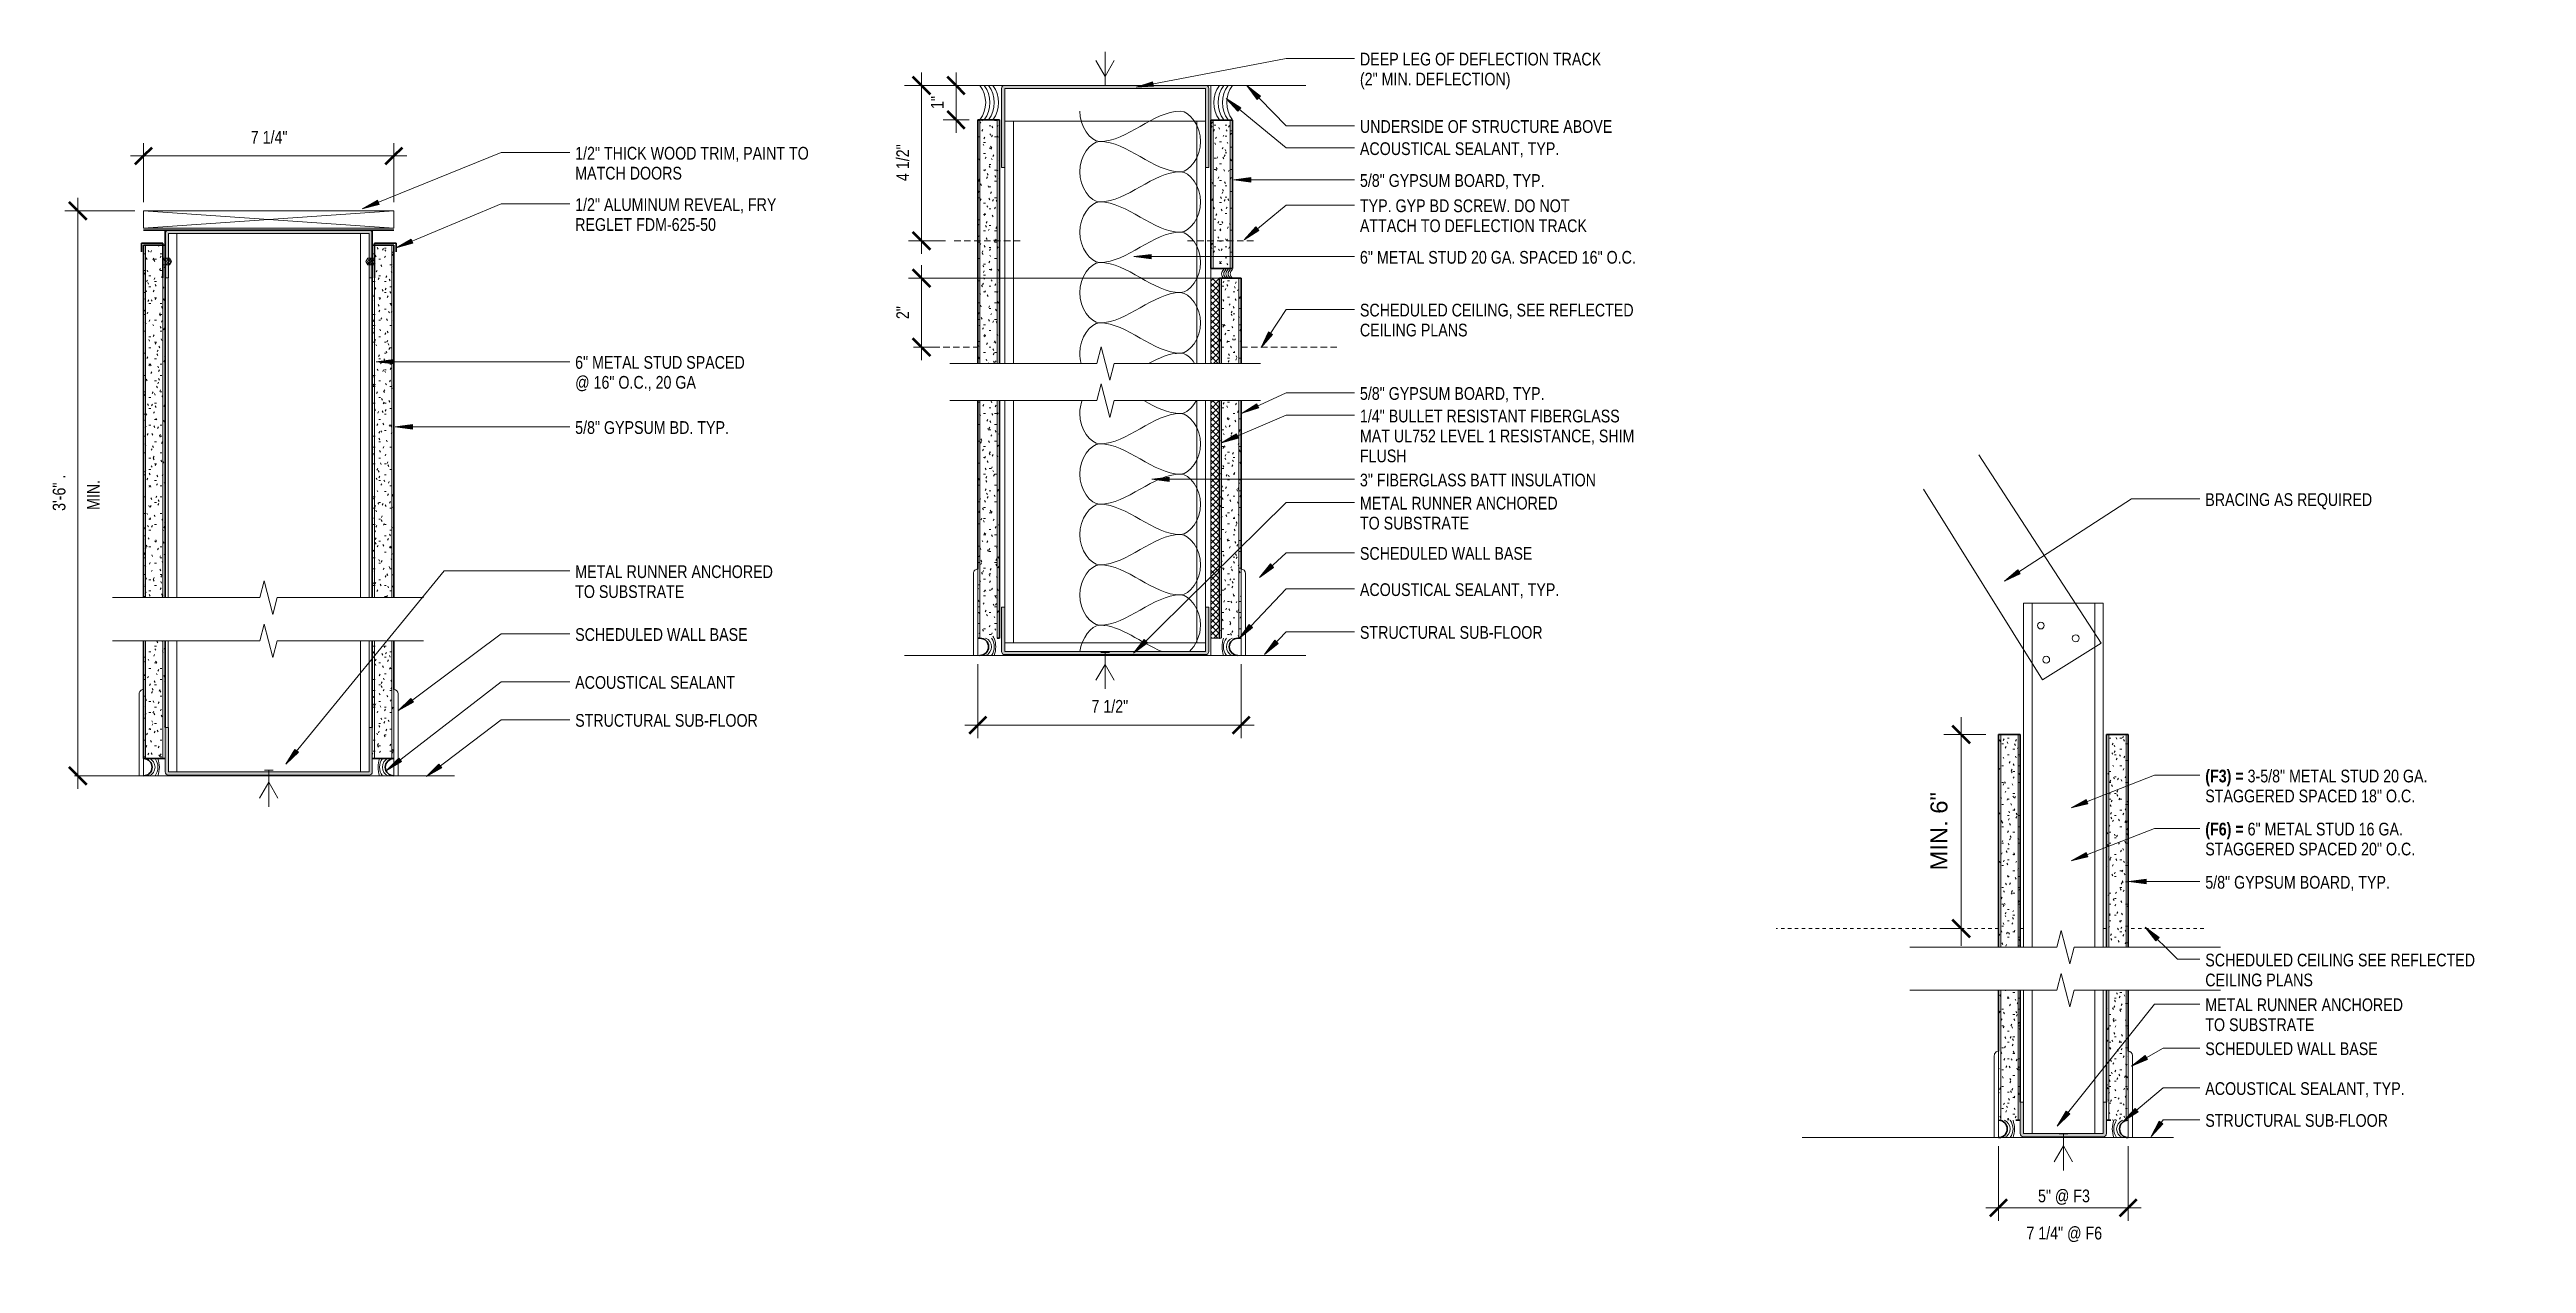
# Model space of a CAD drawing. Header units: inches. Extents: x 28 to 702, y -40 to 115.
# Drawn here: x 511.1 to 582.8, y 80.2 to 115.4 of the extents above; entities that cross this region are included whole.
import ezdxf

# ---------------------------------------------------------------- set-up
doc = ezdxf.new("R2010")
doc.units = ezdxf.units.IN
doc.header["$MEASUREMENT"] = 0
doc.linetypes.add('Hidden', pattern=[0.28125, 0.1875, -0.09375])
doc.linetypes.add('Overhead', pattern=[0.15625, 0.09375, -0.0625])
for name, color, linetype, lineweight in [('A-ANNO-DIMS', 211, 'Continuous', 9), ('A-ANNO-DIMS-4', 211, 'Continuous', 9), ('A-DETL', 90, 'Continuous', 9), ('A-DETL-GENF', 92, 'Continuous', 9), ('A-DETL-HDLN', 90, 'Hidden', 9), ('A-DETL-MEDM', 33, 'Continuous', 30), ('A-DETL-THIN', 151, 'Continuous', 18), ('A-DETL-WIDE', 214, 'Continuous', 18), ('A-FLOR-OVHD', 1, 'Overhead', 9), ('G-ANNO-TEXT', 231, 'Continuous', 9)]:
    doc.layers.add(name, color=color, linetype=linetype, lineweight=lineweight)
doc.styles.add('Arial', font='arial.ttf', dxfattribs={"width": 0.8, "height": 0.368825})
doc.styles.add('Arial_2', font='arial.ttf', dxfattribs={"height": 0.491766})
doc.dimstyles.new('Linear_-_1_8__Arial_1', dxfattribs={"dimscale": 12, "dimtxt": 0.5, "dimasz": 0.041667, "dimexe": 0.041667, "dimexo": 0.03125, "dimgap": 0.020833, "dimtad": 1, "dimdec": 5, "dimrnd": 0.03125, "dimzin": 1, "dimdsep": 46, "dimlunit": 4, "dimtxsty": 'Arial_2', "dimblk1": 'OBLIQUE', "dimblk2": 'OBLIQUE', "dimsah": 1, "dimcen": 0.09, "dimdle": 0.041667, "dimazin": 0, "dimtfac": 1, "dimtdec": 4, "dimtix": 1, "dimtmove": 0, "dimatfit": 3, "dimfxl": 1, "dimtvp": 1, "dimtfill": 1, "dimfrac": 2, "dimtolj": 1, "dimtzin": 0, "dimarcsym": 2})
doc.dimstyles.new('Linear_-_3_32__Arial_1', dxfattribs={"dimscale": 12, "dimtxt": 0.375, "dimasz": 0.041667, "dimexe": 0.03125, "dimexo": 0.020833, "dimgap": 0.020833, "dimtad": 1, "dimdec": 1, "dimrnd": 0.5, "dimzin": 3, "dimdsep": 46, "dimlunit": 4, "dimtxsty": 'Arial', "dimblk1": 'OBLIQUE', "dimblk2": 'OBLIQUE', "dimsah": 1, "dimcen": 0.09, "dimdle": 0.03125, "dimazin": 0, "dimtfac": 1, "dimtdec": 4, "dimtix": 1, "dimtmove": 0, "dimatfit": 3, "dimfxl": 1, "dimtvp": 1, "dimtfill": 1, "dimfrac": 2, "dimtolj": 1, "dimtzin": 0, "dimarcsym": 2})
doc.dimstyles.new('Linear_-_3_32__Arial_2', dxfattribs={"dimscale": 12, "dimtxt": 0.375, "dimasz": 0.041667, "dimexe": 0.03125, "dimexo": 0.020833, "dimgap": 0.020833, "dimtad": 1, "dimdec": 1, "dimrnd": 0.5, "dimzin": 3, "dimdsep": 46, "dimlunit": 4, "dimtxsty": 'Arial', "dimblk1": 'OBLIQUE', "dimblk2": 'OBLIQUE', "dimsah": 1, "dimcen": 0.09, "dimdle": 0.03125, "dimazin": 0, "dimtfac": 1, "dimtdec": 4, "dimtix": 1, "dimtmove": 2, "dimatfit": 3, "dimfxl": 1, "dimtvp": 1, "dimtfill": 1, "dimfrac": 2, "dimtolj": 1, "dimtzin": 0, "dimarcsym": 2})
doc.dimstyles.new('SPARCH_-_3_32__1_2__TOL_', dxfattribs={"dimscale": 12, "dimtxt": 0.375, "dimasz": 0.041667, "dimexe": 0.03125, "dimexo": 0.020833, "dimgap": 0.020833, "dimtad": 1, "dimdec": 1, "dimrnd": 0.5, "dimzin": 3, "dimdsep": 46, "dimlunit": 4, "dimtxsty": 'Arial', "dimblk1": 'OBLIQUE', "dimblk2": 'OBLIQUE', "dimsah": 1, "dimcen": 0.09, "dimdle": 0.03125, "dimazin": 0, "dimtfac": 1, "dimtdec": 4, "dimtix": 1, "dimtmove": 0, "dimatfit": 3, "dimfxl": 1, "dimtvp": 1, "dimtfill": 1, "dimfrac": 2, "dimtolj": 1, "dimtzin": 0, "dimarcsym": 2})
doc.dimstyles.new('SPARCH_-_3_32__1_2__TOL__1', dxfattribs={"dimscale": 12, "dimtxt": 0.375, "dimasz": 0.041667, "dimexe": 0.03125, "dimexo": 0.020833, "dimgap": 0.020833, "dimtad": 1, "dimdec": 1, "dimrnd": 0.5, "dimzin": 3, "dimdsep": 46, "dimlunit": 4, "dimtxsty": 'Arial', "dimblk1": 'OBLIQUE', "dimblk2": 'OBLIQUE', "dimsah": 1, "dimcen": 0.09, "dimdle": 0.03125, "dimazin": 0, "dimtfac": 1, "dimtdec": 4, "dimtix": 1, "dimtmove": 0, "dimatfit": 3, "dimfxl": 1, "dimtvp": 1, "dimtfill": 1, "dimfrac": 2, "dimtolj": 1, "dimtzin": 0, "dimarcsym": 2})
doc.dimstyles.new('SPARCH_-_3_32__1_8__TOL_', dxfattribs={"dimscale": 12, "dimtxt": 0.375, "dimasz": 0.041667, "dimexe": 0.03125, "dimexo": 0.020833, "dimgap": 0.020833, "dimtad": 1, "dimdec": 3, "dimrnd": 0.125, "dimzin": 3, "dimdsep": 46, "dimlunit": 4, "dimtxsty": 'Arial', "dimblk1": 'OBLIQUE', "dimblk2": 'OBLIQUE', "dimsah": 1, "dimcen": 0.09, "dimdle": 0.03125, "dimazin": 0, "dimtfac": 1, "dimtdec": 4, "dimtix": 1, "dimtmove": 0, "dimatfit": 3, "dimfxl": 1, "dimtvp": 1, "dimtfill": 1, "dimfrac": 2, "dimtolj": 1, "dimtzin": 0, "dimarcsym": 2})

# ---------------------------------------------------------------- blocks, each defined once
blk = doc.blocks.new('LGF - C Studs-Side1 - 6_-10843-TYPE F1 - PARTIAL HEIGHT GUARDRAIL PARTITION')
at = {"layer": 'A-DETL-GENF'}
for p, q in [((3.79, 5.813), (1.281, 5.813)), ((14.3, 5.813), (5.04, 5.813)), ((0, 5.563), (3.79, 5.563)), ((5.04, 5.563), (15.581, 5.563)), ((3.79, 0.25), (0, 0.25)), ((1.281, 0), (3.79, 0)), ((15.581, 0.25), (5.04, 0.25)), ((5.04, 0), (14.3, 0))]:
    blk.add_line(p, q, dxfattribs=at)
blk = doc.blocks.new('Resilient Flat Base-Section - 2 1_2_-10826-TYPE F1 - PARTIAL HEIGHT GUARDRAIL PARTITION')
at = {"layer": 'A-DETL-GENF'}
for p, q in [((-1.291, 1.766), (-1.291, 2.266)), ((-1.291, 2.266), (-1.166, 2.266)), ((-1.166, 2.266), (-1.166, -0.109))]:
    blk.add_line(p, q, dxfattribs=at)
blk.add_arc((-1.291, -0.109), 0.125, 270, 0, dxfattribs=at)
blk = doc.blocks.new('Caulking-Section - 1_2_-10811-TYPE F1 - PARTIAL HEIGHT GUARDRAIL PARTITION')
at = {"layer": 'A-DETL-GENF'}
for centre, radius, start, end in [((0.125, 0.25), 0.271, 292.61986, 67.38014), ((0.063, 0.25), 0.417, 323.1301, 36.8699), ((-0.25, 0.25), 0.771, 341.07536, 18.92464)]:
    blk.add_arc(centre, radius, start, end, dxfattribs=at)
at = {"layer": 'A-DETL-MEDM'}
blk.add_arc((0.063, 0.25), 0.25, 270, 90, dxfattribs=at)
blk = doc.blocks.new('Caulking-Section - 1_2_-8352-TYPE F1 - PARTIAL HEIGHT GUARDRAIL PARTITION')
at = {"layer": 'A-DETL-GENF'}
for centre, radius, start, end in [((0.125, -0.25), 0.271, 292.61986, 67.38014), ((0.063, -0.25), 0.417, 323.1301, 36.8699), ((-0.25, -0.25), 0.771, 341.07536, 18.92464)]:
    blk.add_arc(centre, radius, start, end, dxfattribs=at)
at = {"layer": 'A-DETL-MEDM'}
blk.add_arc((0.063, -0.25), 0.25, 270, 90, dxfattribs=at)
blk = doc.blocks.new('Gypsum Wallboard-Section2 - 5_8_-10844-TYPE F1 - PARTIAL HEIGHT GUARDRAIL PARTITION')
at = {"layer": 'A-DETL-GENF'}
h = blk.add_hatch(dxfattribs=at)
h.set_pattern_fill('FP_16', color=256, style=0, pattern_type=2)
h.set_pattern_definition([(270, (455.684, -36.698), (0.16, -0.64), [0.053, -0.427, 0.053, -0.427, -2.56]), (270, (455.684, -36.698), (0.16, -0.64), [-0.96, 0.053, -0.907, 0.053, -0.427, -1.12]), (270, (455.684, -36.698), (0.16, -0.64), [-2.4, 0.053, -0.267, 0.053, -0.747]), (30, (455.764, -36.938), (0.47425626, 0.458564065), [0.053, -0.427, 0.053, -0.427, -2.56]), (30, (455.764, -36.938), (0.47425626, 0.458564065), [-0.96, 0.053, -0.907, 0.053, -0.427, -1.12]), (30, (455.764, -36.938), (0.47425626, 0.458564065), [-2.4, 0.053, -0.267, 0.053, -0.747]), (150, (456.084, -37.018), (-0.63425626, 0.181435935), [0.053, -0.427, 0.053, -0.427, -2.56]), (150, (456.084, -37.018), (-0.63425626, 0.181435935), [-0.96, 0.053, -0.907, 0.053, -0.427, -1.12]), (150, (456.084, -37.018), (-0.63425626, 0.181435935), [-2.4, 0.053, -0.267, 0.053, -0.747])])
h.paths.add_polyline_path([(0, -0.625), (3.407, -0.625), (3.407, 0), (0, 0)], flags=0)
h.paths.add_polyline_path([(4.657, -0.625), (14.854, -0.625), (14.854, 0), (4.657, 0)], flags=0)
for p, q in [((0, -0.062), (3.407, -0.062)), ((0, -0.563), (3.407, -0.563)), ((4.657, -0.062), (14.854, -0.062)), ((4.657, -0.563), (14.854, -0.563))]:
    blk.add_line(p, q, dxfattribs=at)
at = {"layer": 'A-DETL-MEDM'}
for p, q in [((3.407, 0), (0, 0)), ((0, 0), (0, -0.625)), ((14.854, 0), (4.657, 0)), ((14.854, -0.625), (14.854, 0)), ((0.898, -0.625), (3.407, -0.625)), ((4.657, -0.625), (13.917, -0.625))]:
    blk.add_line(p, q, dxfattribs=at)
blk = doc.blocks.new('Gypsum Wallboard-Section2 - 5_8_-V8-TYPE F1 - PARTIAL HEIGHT GUARDRAIL PARTITION')
at = {"layer": 'A-DETL-GENF'}
h = blk.add_hatch(dxfattribs=at)
h.set_pattern_fill('FP_17', color=256, style=0, pattern_type=2)
h.set_pattern_definition([(270, (455.684, -30.073), (0.16, -0.64), [0.053, -0.427, 0.053, -0.427, -2.56]), (270, (455.684, -30.073), (0.16, -0.64), [-0.96, 0.053, -0.907, 0.053, -0.427, -1.12]), (270, (455.684, -30.073), (0.16, -0.64), [-2.4, 0.053, -0.267, 0.053, -0.747]), (30, (455.764, -30.313), (0.47425626, 0.458564065), [0.053, -0.427, 0.053, -0.427, -2.56]), (30, (455.764, -30.313), (0.47425626, 0.458564065), [-0.96, 0.053, -0.907, 0.053, -0.427, -1.12]), (30, (455.764, -30.313), (0.47425626, 0.458564065), [-2.4, 0.053, -0.267, 0.053, -0.747]), (150, (456.084, -30.393), (-0.63425626, 0.181435935), [0.053, -0.427, 0.053, -0.427, -2.56]), (150, (456.084, -30.393), (-0.63425626, 0.181435935), [-0.96, 0.053, -0.907, 0.053, -0.427, -1.12]), (150, (456.084, -30.393), (-0.63425626, 0.181435935), [-2.4, 0.053, -0.267, 0.053, -0.747])])
h.paths.add_polyline_path([(0, -0.625), (3.407, -0.625), (3.407, 0), (0, 0)], flags=0)
h.paths.add_polyline_path([(4.657, -0.625), (14.854, -0.625), (14.854, 0), (4.657, 0)], flags=0)
for p, q in [((0, -0.062), (3.407, -0.062)), ((0, -0.563), (3.407, -0.563)), ((4.657, -0.062), (14.854, -0.062)), ((4.657, -0.563), (14.854, -0.563))]:
    blk.add_line(p, q, dxfattribs=at)
at = {"layer": 'A-DETL-MEDM'}
for p, q in [((0, 0), (0, -0.625)), ((3.407, 0), (0.898, 0)), ((13.917, 0), (4.657, 0)), ((14.854, -0.625), (14.854, 0)), ((2, -0.625), (3.407, -0.625)), ((4.657, -0.625), (14.854, -0.625))]:
    blk.add_line(p, q, dxfattribs=at)
blk = doc.blocks.new('Break Line2 - Break Line-10845-TYPE F1 - PARTIAL HEIGHT GUARDRAIL PARTITION')
at = {"layer": 'A-DETL-GENF'}
for p, q in [((-4.51, 0), (-0.25, 0)), ((-0.25, 0), (-0.125, 0.484)), ((-0.125, 0.484), (0.125, -0.484)), ((0.125, -0.484), (0.25, 0)), ((0.25, 0), (4.49, 0))]:
    blk.add_line(p, q, dxfattribs=at)
blk = doc.blocks.new('Break Line2 - Break Line-10846-TYPE F1 - PARTIAL HEIGHT GUARDRAIL PARTITION')
at = {"layer": 'A-DETL-GENF'}
for p, q in [((-4.49, 0), (-0.25, 0)), ((-0.25, 0), (-0.125, 0.484)), ((-0.125, 0.484), (0.125, -0.484)), ((0.125, -0.484), (0.25, 0)), ((0.25, 0), (4.51, 0))]:
    blk.add_line(p, q, dxfattribs=at)
blk = doc.blocks.new('Channel Studs-Section1 - 6_-10847-TYPE F1 - PARTIAL HEIGHT GUARDRAIL PARTITION')
at = {"layer": 'A-DETL-GENF'}
blk.add_hatch(color=256, dxfattribs=at).paths.add_polyline_path([(-0.772, 2.235), (-0.797, 2.232), (-0.819, 2.222), (-0.839, 2.207), (-0.854, 2.188), (-0.863, 2.165), (-0.866, 2.141), (-0.866, 0.86), (-0.772, 0.86), (-0.772, 2.141), (5.04, 2.141), (5.04, 0.86), (5.134, 0.86), (5.134, 2.141), (5.131, 2.165), (5.121, 2.188), (5.106, 2.207), (5.087, 2.222), (5.064, 2.232), (5.04, 2.235)], flags=0)
for p, q in [((5.04, 2.235), (-0.772, 2.235)), ((-0.866, 2.141), (-0.866, 0.86)), ((-0.772, 0.86), (-0.772, 2.141)), ((-0.772, 2.141), (5.04, 2.141)), ((5.04, 2.141), (5.04, 0.86)), ((5.134, 0.86), (5.134, 2.141)), ((-0.866, 0.86), (-0.772, 0.86)), ((5.04, 0.86), (5.134, 0.86))]:
    blk.add_line(p, q, dxfattribs=at)
for centre, radius, start, end in [((-0.772, 2.141), 0.0937, 90, 180), ((5.04, 2.141), 0.0938, 0, 90)]:
    blk.add_arc(centre, radius, start, end, dxfattribs=at)
blk = doc.blocks.new('Resilient Flat Base-Section - 2 1_2_-8343-TYPE F1 - PARTIAL HEIGHT GUARDRAIL PARTITION')
at = {"layer": 'A-DETL-GENF'}
for p, q in [((-1.291, 0.234), (-1.291, -2.266)), ((-1.166, -2.266), (-1.166, 0.109)), ((-1.291, -2.266), (-1.166, -2.266))]:
    blk.add_line(p, q, dxfattribs=at)
blk.add_arc((-1.291, 0.109), 0.125, 360, 90, dxfattribs=at)
blk = doc.blocks.new('Channel Studs-Section1 - 6_-8460-TYPE F1 - PARTIAL HEIGHT GUARDRAIL PARTITION')
at = {"layer": 'A-DETL-GENF'}
blk.add_hatch(color=256, dxfattribs=at).paths.add_polyline_path([(5.04, -0.86), (5.04, -2.141), (-0.772, -2.141), (-0.772, -0.86), (-0.866, -0.86), (-0.866, -2.141), (-0.863, -2.165), (-0.854, -2.188), (-0.839, -2.207), (-0.819, -2.222), (-0.797, -2.232), (-0.772, -2.235), (5.04, -2.235), (5.064, -2.232), (5.087, -2.222), (5.106, -2.207), (5.121, -2.188), (5.131, -2.165), (5.134, -2.141), (5.134, -0.86)], flags=0)
for p, q in [((-0.772, -0.86), (-0.866, -0.86)), ((-0.866, -0.86), (-0.866, -2.141)), ((-0.772, -2.141), (-0.772, -0.86)), ((5.134, -0.86), (5.04, -0.86)), ((5.04, -0.86), (5.04, -2.141)), ((5.134, -2.141), (5.134, -0.86)), ((5.04, -2.141), (-0.772, -2.141)), ((-0.772, -2.235), (5.04, -2.235))]:
    blk.add_line(p, q, dxfattribs=at)
for centre, start, end in [((-0.772, -2.141), 180, 270), ((5.04, -2.141), 270, 0)]:
    blk.add_arc(centre, 0.0938, start, end, dxfattribs=at)
blk = doc.blocks.new('Gypsum Wallboard-Section2 - 5_8_ 2-10850-TYPE H1 - FULL HGT_ BULLET RESISTANT PTN_')
at = {"layer": 'A-DETL-GENF'}
h = blk.add_hatch(dxfattribs=at)
h.set_pattern_fill('FP_18', color=256, style=0, pattern_type=2)
h.set_pattern_definition([(270, (310.606, 125.102), (0.16, -0.64), [0.053, -0.427, 0.053, -0.427, -2.56]), (270, (310.606, 125.102), (0.16, -0.64), [-0.96, 0.053, -0.907, 0.053, -0.427, -1.12]), (270, (310.606, 125.102), (0.16, -0.64), [-2.4, 0.053, -0.267, 0.053, -0.747]), (30, (310.686, 124.862), (0.47425626, 0.458564065), [0.053, -0.427, 0.053, -0.427, -2.56]), (30, (310.686, 124.862), (0.47425626, 0.458564065), [-0.96, 0.053, -0.907, 0.053, -0.427, -1.12]), (30, (310.686, 124.862), (0.47425626, 0.458564065), [-2.4, 0.053, -0.267, 0.053, -0.747]), (150, (311.006, 124.782), (-0.63425626, 0.181435935), [0.053, -0.427, 0.053, -0.427, -2.56]), (150, (311.006, 124.782), (-0.63425626, 0.181435935), [-0.96, 0.053, -0.907, 0.053, -0.427, -1.12]), (150, (311.006, 124.782), (-0.63425626, 0.181435935), [-2.4, 0.053, -0.267, 0.053, -0.747])])
h.paths.add_polyline_path([(0, -0.625), (4.291, -0.625), (4.291, 0), (0, 0)], flags=0)
for p, q in [((0, -0.062), (4.291, -0.062)), ((0, -0.563), (4.291, -0.563))]:
    blk.add_line(p, q, dxfattribs=at)
at = {"layer": 'A-DETL-MEDM'}
for p, q in [((4.291, 0), (0, 0)), ((0, 0), (0, -0.625)), ((4.291, -0.625), (4.291, 0)), ((0, -0.625), (4.291, -0.625))]:
    blk.add_line(p, q, dxfattribs=at)
blk = doc.blocks.new('LGF - C Studs-Side1 - 6_ 2-10825-TYPE H1 - FULL HGT_ BULLET RESISTANT PTN_')
at = {"layer": 'A-DETL-GENF'}
for p, q in [((0, 5.813), (0, 0)), ((7.008, 5.813), (1.031, 5.813)), ((13.758, 5.813), (8.082, 5.813)), ((15.098, 0), (15.098, 5.813)), ((0, 5.563), (7.008, 5.563)), ((8.082, 5.563), (15.098, 5.563)), ((7.008, 0.25), (0, 0.25)), ((1.031, 0), (7.008, 0)), ((15.098, 0.25), (8.082, 0.25)), ((8.082, 0), (13.758, 0))]:
    blk.add_line(p, q, dxfattribs=at)
blk = doc.blocks.new('Gypsum Wallboard-Section2 - 5_8_ 2-10823-TYPE H1 - FULL HGT_ BULLET RESISTANT PTN_')
at = {"layer": 'A-DETL-GENF'}
h = blk.add_hatch(dxfattribs=at)
h.set_pattern_fill('FP_20', color=256, style=0, pattern_type=2)
h.set_pattern_definition([(270, (321.304, 118.977), (0.16, -0.64), [0.053, -0.427, 0.053, -0.427, -2.56]), (270, (321.304, 118.977), (0.16, -0.64), [-0.96, 0.053, -0.907, 0.053, -0.427, -1.12]), (270, (321.304, 118.977), (0.16, -0.64), [-2.4, 0.053, -0.267, 0.053, -0.747]), (30, (321.384, 118.737), (0.47425626, 0.458564065), [0.053, -0.427, 0.053, -0.427, -2.56]), (30, (321.384, 118.737), (0.47425626, 0.458564065), [-0.96, 0.053, -0.907, 0.053, -0.427, -1.12]), (30, (321.384, 118.737), (0.47425626, 0.458564065), [-2.4, 0.053, -0.267, 0.053, -0.747]), (150, (321.704, 118.657), (-0.63425626, 0.181435935), [0.053, -0.427, 0.053, -0.427, -2.56]), (150, (321.704, 118.657), (-0.63425626, 0.181435935), [-0.96, 0.053, -0.907, 0.053, -0.427, -1.12]), (150, (321.704, 118.657), (-0.63425626, 0.181435935), [-2.4, 0.053, -0.267, 0.053, -0.747])])
h.paths.add_polyline_path([(0, 0.062), (0, 0), (6.875, 0), (6.875, 0.625), (0, 0.625), (0, 0.313)], flags=0)
h.paths.add_polyline_path([(7.949, 0.625), (7.949, 0), (15, 0), (15, 0.625), (9.002, 0.625)], flags=0)
for p, q in [((0, 0.562), (6.875, 0.562)), ((0, 0.062), (6.875, 0.062)), ((7.949, 0.562), (15, 0.562)), ((7.949, 0.062), (15, 0.062))]:
    blk.add_line(p, q, dxfattribs=at)
at = {"layer": 'A-DETL-MEDM'}
for p, q in [((0, 0.625), (0, 0.562)), ((0, 0.062), (0, 0)), ((0, 0), (6.875, 0)), ((6.875, 0.625), (2, 0.625)), ((15, 0.625), (7.949, 0.625)), ((7.949, 0), (15, 0)), ((15, 0), (15, 0.625))]:
    blk.add_line(p, q, dxfattribs=at)
blk = doc.blocks.new('Gypsum Wallboard-Section2 - 5_8_ 2-10848-TYPE H1 - FULL HGT_ BULLET RESISTANT PTN_')
at = {"layer": 'A-DETL-GENF'}
h = blk.add_hatch(dxfattribs=at)
h.set_pattern_fill('FP_21', color=256, style=0, pattern_type=2)
h.set_pattern_definition([(270, (321.304, 125.352), (0.16, -0.64), [0.053, -0.427, 0.053, -0.427, -2.56]), (270, (321.304, 125.352), (0.16, -0.64), [-0.96, 0.053, -0.907, 0.053, -0.427, -1.12]), (270, (321.304, 125.352), (0.16, -0.64), [-2.4, 0.053, -0.267, 0.053, -0.747]), (30, (321.384, 125.112), (0.47425626, 0.458564065), [0.053, -0.427, 0.053, -0.427, -2.56]), (30, (321.384, 125.112), (0.47425626, 0.458564065), [-0.96, 0.053, -0.907, 0.053, -0.427, -1.12]), (30, (321.384, 125.112), (0.47425626, 0.458564065), [-2.4, 0.053, -0.267, 0.053, -0.747]), (150, (321.704, 125.032), (-0.63425626, 0.181435935), [0.053, -0.427, 0.053, -0.427, -2.56]), (150, (321.704, 125.032), (-0.63425626, 0.181435935), [-0.96, 0.053, -0.907, 0.053, -0.427, -1.12]), (150, (321.704, 125.032), (-0.63425626, 0.181435935), [-2.4, 0.053, -0.267, 0.053, -0.747])])
h.paths.add_polyline_path([(0, 0), (0, -0.625), (6.875, -0.625), (6.875, 0), (0.003, 0)], flags=0)
h.paths.add_polyline_path([(7.949, -0.625), (10.419, -0.625), (10.419, 0), (7.949, 0)], flags=0)
for p, q in [((0, -0.062), (6.875, -0.062)), ((0, -0.563), (6.875, -0.563)), ((7.949, -0.062), (10.419, -0.062)), ((7.949, -0.563), (10.419, -0.563))]:
    blk.add_line(p, q, dxfattribs=at)
at = {"layer": 'A-DETL-MEDM'}
for p, q in [((6.875, 0), (0, 0)), ((0, 0), (0, -0.031)), ((10.419, 0), (7.949, 0)), ((10.419, -0.625), (10.419, 0)), ((0, -0.531), (0, -0.625)), ((2, -0.625), (6.875, -0.625)), ((7.949, -0.625), (10.419, -0.625))]:
    blk.add_line(p, q, dxfattribs=at)
blk = doc.blocks.new('Caulking-Section - 5_8_-8346-TYPE H1 - FULL HGT_ BULLET RESISTANT PTN_')
at = {"layer": 'A-DETL-GENF'}
for centre, radius, start, end in [((0.125, -0.25), 0.271, 292.61986, 67.38014), ((0.063, -0.25), 0.417, 323.1301, 36.8699), ((-0.25, -0.25), 0.771, 341.07536, 18.92464)]:
    blk.add_arc(centre, radius, start, end, dxfattribs=at)
at = {"layer": 'A-DETL-MEDM'}
blk.add_arc((0.063, -0.25), 0.25, 270, 90, dxfattribs=at)
blk = doc.blocks.new('Caulking-Section - 1_2_-10811-TYPE H1 - FULL HGT_ BULLET RESISTANT PTN_')
at = {"layer": 'A-DETL-GENF'}
for centre, radius, start, end in [((0.125, 0.25), 0.271, 292.61986, 67.38014), ((0.063, 0.25), 0.417, 323.1301, 36.8699), ((-0.25, 0.25), 0.771, 341.07536, 18.92464)]:
    blk.add_arc(centre, radius, start, end, dxfattribs=at)
at = {"layer": 'A-DETL-MEDM'}
blk.add_arc((0.063, 0.25), 0.25, 270, 90, dxfattribs=at)
blk = doc.blocks.new('Resilient Flat Base-Section - 2 1_2_-8343-TYPE H1 - FULL HGT_ BULLET RESISTANT PTN_')
at = {"layer": 'A-DETL-GENF'}
for p, q in [((-1.291, 0.234), (-1.291, -2.266)), ((-1.166, -2.266), (-1.166, 0.109)), ((-1.291, -2.266), (-1.166, -2.266))]:
    blk.add_line(p, q, dxfattribs=at)
blk.add_arc((-1.291, 0.109), 0.125, 360, 90, dxfattribs=at)
blk = doc.blocks.new('Resilient Flat Base-Section - 2 1_2_-10826-TYPE H1 - FULL HGT_ BULLET RESISTANT PTN_')
at = {"layer": 'A-DETL-GENF'}
for p, q in [((-1.291, -0.234), (-1.291, 2.266)), ((-1.291, 2.266), (-1.166, 2.266)), ((-1.166, 2.266), (-1.166, -0.109))]:
    blk.add_line(p, q, dxfattribs=at)
blk.add_arc((-1.291, -0.109), 0.125, 270, 0, dxfattribs=at)
blk = doc.blocks.new('Channel Studs-Section1 - 6_ 2-10829-TYPE H1 - FULL HGT_ BULLET RESISTANT PTN_')
at = {"layer": 'A-DETL-GENF'}
blk.add_hatch(color=256, dxfattribs=at).paths.add_polyline_path([(-0.772, 2.235), (-0.797, 2.232), (-0.819, 2.222), (-0.839, 2.207), (-0.854, 2.188), (-0.863, 2.165), (-0.866, 2.141), (-0.866, 0.86), (-0.772, 0.86), (-0.772, 2.141), (5.04, 2.141), (5.04, 0.86), (5.134, 0.86), (5.134, 2.141), (5.131, 2.165), (5.121, 2.188), (5.106, 2.207), (5.087, 2.222), (5.064, 2.232), (5.04, 2.235)], flags=0)
for p, q in [((5.04, 2.235), (-0.772, 2.235)), ((-0.866, 2.141), (-0.866, 0.86)), ((-0.772, 0.86), (-0.772, 2.141)), ((-0.772, 2.141), (5.04, 2.141)), ((5.04, 2.141), (5.04, 0.86)), ((5.134, 0.86), (5.134, 2.141)), ((-0.866, 0.86), (-0.772, 0.86)), ((5.04, 0.86), (5.134, 0.86))]:
    blk.add_line(p, q, dxfattribs=at)
for centre, radius, start, end in [((-0.772, 2.141), 0.0937, 90, 180), ((5.04, 2.141), 0.0938, 0, 90)]:
    blk.add_arc(centre, radius, start, end, dxfattribs=at)
blk = doc.blocks.new('Break Line2 - Break Line 2-10827-TYPE H1 - FULL HGT_ BULLET RESISTANT PTN_')
at = {"layer": 'A-DETL-GENF'}
for p, q in [((-4.51, 0), (-0.25, 0)), ((-0.25, 0), (-0.125, 0.484)), ((-0.125, 0.484), (0.125, -0.484)), ((0.125, -0.484), (0.25, 0)), ((0.25, 0), (4.49, 0))]:
    blk.add_line(p, q, dxfattribs=at)
blk = doc.blocks.new('Break Line2 - Break Line 2-10849-TYPE H1 - FULL HGT_ BULLET RESISTANT PTN_')
at = {"layer": 'A-DETL-GENF'}
for p, q in [((-4.49, 0), (-0.25, 0)), ((-0.25, 0), (-0.125, 0.484)), ((-0.125, 0.484), (0.125, -0.484)), ((0.125, -0.484), (0.25, 0)), ((0.25, 0), (4.51, 0))]:
    blk.add_line(p, q, dxfattribs=at)
blk = doc.blocks.new('LGF - C Studs-Side1 - 2 1_2_ 2-10838-TYPE F3_ F6 - PARTIAL HEIGHT PARTITION')
at = {"layer": 'A-DETL-GENF'}
for p, q in [((4.147, 2.313), (0.906, 2.313)), ((15.354, 2.313), (5.397, 2.313)), ((15.354, 0), (15.354, 2.313)), ((0, 2.063), (4.147, 2.063)), ((5.397, 2.063), (15.354, 2.063)), ((4.147, 0.25), (0, 0.25)), ((0.906, 0), (4.147, 0)), ((15.354, 0.25), (5.397, 0.25)), ((5.397, 0), (15.354, 0))]:
    blk.add_line(p, q, dxfattribs=at)
blk = doc.blocks.new('Gypsum Wallboard-Section2 - 5_8_ 2-10830-TYPE F3_ F6 - PARTIAL HEIGHT PARTITION')
at = {"layer": 'A-DETL-GENF'}
h = blk.add_hatch(dxfattribs=at)
h.set_pattern_fill('FP_22', color=256, style=0, pattern_type=2)
h.set_pattern_definition([(270, (392.861, 90.934), (0.16, -0.64), [0.053, -0.427, 0.053, -0.427, -2.56]), (270, (392.861, 90.934), (0.16, -0.64), [-0.96, 0.053, -0.907, 0.053, -0.427, -1.12]), (270, (392.861, 90.934), (0.16, -0.64), [-2.4, 0.053, -0.267, 0.053, -0.747]), (30, (392.941, 90.694), (0.47425626, 0.458564065), [0.053, -0.427, 0.053, -0.427, -2.56]), (30, (392.941, 90.694), (0.47425626, 0.458564065), [-0.96, 0.053, -0.907, 0.053, -0.427, -1.12]), (30, (392.941, 90.694), (0.47425626, 0.458564065), [-2.4, 0.053, -0.267, 0.053, -0.747]), (150, (393.261, 90.614), (-0.63425626, 0.181435935), [0.053, -0.427, 0.053, -0.427, -2.56]), (150, (393.261, 90.614), (-0.63425626, 0.181435935), [-0.96, 0.053, -0.907, 0.053, -0.427, -1.12]), (150, (393.261, 90.614), (-0.63425626, 0.181435935), [-2.4, 0.053, -0.267, 0.053, -0.747])])
h.paths.add_polyline_path([(0, 0.375), (0, 0), (3.764, 0), (3.764, 0.625), (0, 0.625), (0, 0.384)], flags=0)
h.paths.add_polyline_path([(5.014, 0), (11.17, 0), (11.17, 0.625), (5.014, 0.625)], flags=0)
for p, q in [((0, 0.563), (3.764, 0.563)), ((0, 0.062), (3.764, 0.062)), ((5.014, 0.563), (11.17, 0.563)), ((5.014, 0.062), (11.17, 0.062))]:
    blk.add_line(p, q, dxfattribs=at)
at = {"layer": 'A-DETL-MEDM'}
for p, q in [((0, 0.125), (0, 0)), ((0.523, 0), (3.764, 0)), ((3.764, 0.625), (2, 0.625)), ((11.17, 0.625), (5.014, 0.625)), ((5.014, 0), (11.17, 0)), ((11.17, 0), (11.17, 0.625))]:
    blk.add_line(p, q, dxfattribs=at)
blk = doc.blocks.new('Gypsum Wallboard-Section2 - 5_8_ 2-10831-TYPE F3_ F6 - PARTIAL HEIGHT PARTITION')
at = {"layer": 'A-DETL-GENF'}
h = blk.add_hatch(dxfattribs=at)
h.set_pattern_fill('FP_23', color=256, style=0, pattern_type=2)
h.set_pattern_definition([(270, (392.861, 93.434), (0.16, -0.64), [0.053, -0.427, 0.053, -0.427, -2.56]), (270, (392.861, 93.434), (0.16, -0.64), [-0.96, 0.053, -0.907, 0.053, -0.427, -1.12]), (270, (392.861, 93.434), (0.16, -0.64), [-2.4, 0.053, -0.267, 0.053, -0.747]), (30, (392.941, 93.194), (0.47425626, 0.458564065), [0.053, -0.427, 0.053, -0.427, -2.56]), (30, (392.941, 93.194), (0.47425626, 0.458564065), [-0.96, 0.053, -0.907, 0.053, -0.427, -1.12]), (30, (392.941, 93.194), (0.47425626, 0.458564065), [-2.4, 0.053, -0.267, 0.053, -0.747]), (150, (393.261, 93.114), (-0.63425626, 0.181435935), [0.053, -0.427, 0.053, -0.427, -2.56]), (150, (393.261, 93.114), (-0.63425626, 0.181435935), [-0.96, 0.053, -0.907, 0.053, -0.427, -1.12]), (150, (393.261, 93.114), (-0.63425626, 0.181435935), [-2.4, 0.053, -0.267, 0.053, -0.747])])
h.paths.add_polyline_path([(0, 0), (0, -0.625), (3.764, -0.625), (3.764, 0), (0.011, 0)], flags=0)
h.paths.add_polyline_path([(5.014, -0.625), (11.17, -0.625), (11.17, 0), (5.014, 0)], flags=0)
for p, q in [((0, -0.062), (3.764, -0.062)), ((0, -0.563), (3.764, -0.563)), ((5.014, -0.062), (11.17, -0.062)), ((5.014, -0.563), (11.17, -0.563))]:
    blk.add_line(p, q, dxfattribs=at)
at = {"layer": 'A-DETL-MEDM'}
for p, q in [((0, 0), (0, -0.125)), ((3.764, 0), (0.523, 0)), ((11.17, 0), (5.014, 0)), ((11.17, -0.625), (11.17, 0)), ((2, -0.625), (3.764, -0.625)), ((5.014, -0.625), (11.17, -0.625))]:
    blk.add_line(p, q, dxfattribs=at)
blk = doc.blocks.new('Caulking-Section - 5_8_-8346-TYPE F3_ F6 - PARTIAL HEIGHT PARTITION')
at = {"layer": 'A-DETL-GENF'}
for centre, radius, start, end in [((0.125, -0.25), 0.271, 292.61986, 67.38014), ((0.063, -0.25), 0.417, 323.1301, 36.8699), ((-0.25, -0.25), 0.771, 341.07536, 18.92464)]:
    blk.add_arc(centre, radius, start, end, dxfattribs=at)
at = {"layer": 'A-DETL-MEDM'}
blk.add_arc((0.063, -0.25), 0.25, 270, 90, dxfattribs=at)
blk = doc.blocks.new('Caulking-Section - 1_2_-10811-TYPE F3_ F6 - PARTIAL HEIGHT PARTITION')
at = {"layer": 'A-DETL-GENF'}
for centre, radius, start, end in [((0.125, 0.25), 0.271, 292.61986, 67.38014), ((0.063, 0.25), 0.417, 323.1301, 36.8699), ((-0.25, 0.25), 0.771, 341.07536, 18.92464)]:
    blk.add_arc(centre, radius, start, end, dxfattribs=at)
at = {"layer": 'A-DETL-MEDM'}
blk.add_arc((0.063, 0.25), 0.25, 270, 90, dxfattribs=at)
blk = doc.blocks.new('Resilient Flat Base-Section - 2 1_2_-8343-TYPE F3_ F6 - PARTIAL HEIGHT PARTITION')
at = {"layer": 'A-DETL-GENF'}
for p, q in [((-1.291, 0.234), (-1.291, -2.266)), ((-1.166, -2.266), (-1.166, 0.109)), ((-1.291, -2.266), (-1.166, -2.266))]:
    blk.add_line(p, q, dxfattribs=at)
blk.add_arc((-1.291, 0.109), 0.125, 360, 90, dxfattribs=at)
blk = doc.blocks.new('Resilient Flat Base-Section - 2 1_2_-10826-TYPE F3_ F6 - PARTIAL HEIGHT PARTITION')
at = {"layer": 'A-DETL-GENF'}
for p, q in [((-1.291, -0.234), (-1.291, 2.266)), ((-1.291, 2.266), (-1.166, 2.266)), ((-1.166, 2.266), (-1.166, -0.109))]:
    blk.add_line(p, q, dxfattribs=at)
blk.add_arc((-1.291, -0.109), 0.125, 270, 0, dxfattribs=at)
blk = doc.blocks.new('Channel Studs-Section1 - 2 1_2_ 2-10833-TYPE F3_ F6 - PARTIAL HEIGHT PARTITION')
at = {"layer": 'A-DETL-GENF'}
blk.add_hatch(color=256, dxfattribs=at).paths.add_polyline_path([(-0.772, 2.235), (-0.797, 2.232), (-0.819, 2.222), (-0.839, 2.207), (-0.854, 2.188), (-0.863, 2.165), (-0.866, 2.141), (-0.866, 1.235), (-0.772, 1.235), (-0.772, 2.141), (1.54, 2.141), (1.54, 1.235), (1.634, 1.235), (1.634, 2.141), (1.631, 2.165), (1.621, 2.188), (1.606, 2.207), (1.587, 2.222), (1.564, 2.232), (1.54, 2.235)], flags=0)
for p, q in [((1.54, 2.235), (-0.772, 2.235)), ((-0.866, 2.141), (-0.866, 1.235)), ((-0.772, 1.235), (-0.772, 2.141)), ((-0.772, 2.141), (1.54, 2.141)), ((1.54, 2.141), (1.54, 1.235)), ((1.634, 1.235), (1.634, 2.141)), ((-0.866, 1.235), (-0.772, 1.235)), ((1.54, 1.235), (1.634, 1.235))]:
    blk.add_line(p, q, dxfattribs=at)
for centre, radius, start, end in [((-0.772, 2.141), 0.0937, 90, 180), ((1.54, 2.141), 0.0938, 0, 90)]:
    blk.add_arc(centre, radius, start, end, dxfattribs=at)
blk = doc.blocks.new('Break Line2 - Break Line 2-10827-TYPE F3_ F6 - PARTIAL HEIGHT PARTITION')
at = {"layer": 'A-DETL-GENF'}
for p, q in [((-4.51, 0), (-0.25, 0)), ((-0.25, 0), (-0.125, 0.484)), ((-0.125, 0.484), (0.125, -0.484)), ((0.125, -0.484), (0.25, 0)), ((0.25, 0), (4.49, 0))]:
    blk.add_line(p, q, dxfattribs=at)
blk = doc.blocks.new('Break Line2 - Break Line 2-10828-TYPE F3_ F6 - PARTIAL HEIGHT PARTITION')
at = {"layer": 'A-DETL-GENF'}
for p, q in [((-4.49, 0), (-0.25, 0)), ((-0.25, 0), (-0.125, 0.484)), ((-0.125, 0.484), (0.125, -0.484)), ((0.125, -0.484), (0.25, 0)), ((0.25, 0), (4.51, 0))]:
    blk.add_line(p, q, dxfattribs=at)
blk = doc.blocks.new('DIMBLOCK8-TYPE F1 - PARTIAL HEIGHT GUARDRAIL PARTITION')
at = {"layer": 'A-ANNO-DIMS-4'}
for p, q in [((513.57, 110.688), (511.545, 110.688)), ((511.92, 111.063), (511.92, 93.959)), ((511.92, 110.688), (513.57, 110.688)), ((511.82, 94.334), (512.295, 94.334)), ((511.92, 94.334), (511.82, 94.334))]:
    blk.add_line(p, q, dxfattribs=at)
at = {"layer": 'A-ANNO-DIMS-4', "lineweight": 50}
for p, q in [((511.92, 110.688), (511.67, 110.938)), ((511.92, 110.688), (512.17, 110.438)), ((511.92, 94.334), (511.67, 94.584)), ((511.92, 94.334), (512.17, 94.084))]:
    blk.add_line(p, q, dxfattribs=at)
at = {"layer": 'A-ANNO-DIMS-4', "color": 0, "insert": (511.191, 102.001), "char_height": 0.3688, "width": 1.22538, "attachment_point": 1, "rotation": 90, "line_spacing_factor": 0.938532, "style": 'Arial', "bg_fill": 3, "box_fill_scale": 1.25, "bg_fill_color": 0, "bg_fill_transparency": 0}
blk.add_mtext('3\'-6" .', dxfattribs=at)
blk = doc.blocks.new('_Oblique')
at = {"color": 0, "linetype": 'ByBlock', "lineweight": -2}
blk.add_line((-0.5, -0.5), (0.5, 0.5), dxfattribs=at)
blk = doc.blocks.new('DIMBLOCK9-TYPE F1 - PARTIAL HEIGHT GUARDRAIL PARTITION')
at = {"layer": 'A-ANNO-DIMS-4'}
for p, q in [((513.82, 110.938), (513.82, 112.649)), ((521.07, 110.938), (521.07, 112.649)), ((513.445, 112.274), (521.445, 112.274)), ((513.82, 112.274), (513.82, 110.938)), ((521.07, 112.274), (521.07, 110.938))]:
    blk.add_line(p, q, dxfattribs=at)
at = {"layer": 'A-ANNO-DIMS-4', "lineweight": 50}
for p, q in [((513.82, 112.274), (513.57, 112.024)), ((513.82, 112.274), (514.07, 112.524)), ((521.07, 112.274), (520.82, 112.024)), ((521.07, 112.274), (521.32, 112.524))]:
    blk.add_line(p, q, dxfattribs=at)
at = {"layer": 'A-ANNO-DIMS-4', "color": 0, "insert": (516.926, 113.002), "char_height": 0.3688, "width": 1.24615, "attachment_point": 1, "line_spacing_factor": 0.938532, "style": 'Arial', "bg_fill": 3, "box_fill_scale": 1.25, "bg_fill_color": 0, "bg_fill_transparency": 0}
blk.add_mtext('7 1/4"', dxfattribs=at)
blk = doc.blocks.new('DIMBLOCK10-TYPE H1 - FULL HGT_ BULLET RESISTANT PTN_')
at = {"layer": 'A-ANNO-DIMS-4'}
for p, q in [((537.449, 114.318), (536.971, 114.318)), ((537.346, 114.693), (537.346, 112.943)), ((537.346, 114.318), (537.449, 114.318)), ((537.725, 113.318), (536.971, 113.318)), ((537.346, 113.318), (537.725, 113.318))]:
    blk.add_line(p, q, dxfattribs=at)
at = {"layer": 'A-ANNO-DIMS-4', "lineweight": 50}
for p, q in [((537.346, 114.318), (537.096, 114.568)), ((537.346, 114.318), (537.596, 114.068)), ((537.346, 113.318), (537.096, 113.568)), ((537.346, 113.318), (537.596, 113.068))]:
    blk.add_line(p, q, dxfattribs=at)
at = {"layer": 'A-ANNO-DIMS-4', "color": 0, "insert": (536.617, 113.634), "char_height": 0.3688, "width": 0.44308, "attachment_point": 1, "rotation": 90, "line_spacing_factor": 0.938532, "style": 'Arial', "bg_fill": 3, "box_fill_scale": 1.25, "bg_fill_color": 0, "bg_fill_transparency": 0}
blk.add_mtext('1"', dxfattribs=at)
blk = doc.blocks.new('DIMBLOCK11-TYPE H1 - FULL HGT_ BULLET RESISTANT PTN_')
at = {"layer": 'A-ANNO-DIMS-4'}
for p, q in [((536.449, 114.318), (535.971, 114.318)), ((536.346, 114.693), (536.346, 109.443)), ((536.346, 114.318), (536.449, 114.318)), ((537.044, 109.818), (535.971, 109.818)), ((536.346, 109.818), (537.044, 109.818))]:
    blk.add_line(p, q, dxfattribs=at)
at = {"layer": 'A-ANNO-DIMS-4', "lineweight": 50}
for p, q in [((536.346, 114.318), (536.096, 114.568)), ((536.346, 114.318), (536.596, 114.068)), ((536.346, 109.818), (536.096, 110.068)), ((536.346, 109.818), (536.596, 109.568))]:
    blk.add_line(p, q, dxfattribs=at)
at = {"layer": 'A-ANNO-DIMS-4', "color": 0, "insert": (535.617, 111.549), "char_height": 0.3688, "width": 1.24615, "attachment_point": 1, "rotation": 90, "line_spacing_factor": 0.938532, "style": 'Arial', "bg_fill": 3, "box_fill_scale": 1.25, "bg_fill_color": 0, "bg_fill_transparency": 0}
blk.add_mtext('4 1/2"', dxfattribs=at)
blk = doc.blocks.new('DIMBLOCK12-TYPE H1 - FULL HGT_ BULLET RESISTANT PTN_')
at = {"layer": 'A-ANNO-DIMS-4'}
for p, q in [((536.346, 106.363), (536.346, 109.113)), ((544.725, 108.738), (535.971, 108.738)), ((536.346, 108.738), (544.725, 108.738)), ((536.242, 106.738), (536.721, 106.738)), ((536.346, 106.738), (536.242, 106.738))]:
    blk.add_line(p, q, dxfattribs=at)
at = {"layer": 'A-ANNO-DIMS-4', "lineweight": 50}
for p, q in [((536.346, 108.738), (536.096, 108.988)), ((536.346, 108.738), (536.596, 108.488)), ((536.346, 106.738), (536.096, 106.988)), ((536.346, 106.738), (536.596, 106.488))]:
    blk.add_line(p, q, dxfattribs=at)
at = {"layer": 'A-ANNO-DIMS-4', "color": 0, "insert": (535.617, 107.553), "char_height": 0.3688, "width": 0.44308, "attachment_point": 1, "rotation": 90, "line_spacing_factor": 0.938532, "style": 'Arial', "bg_fill": 3, "box_fill_scale": 1.25, "bg_fill_color": 0, "bg_fill_transparency": 0}
blk.add_mtext('2"', dxfattribs=at)
blk = doc.blocks.new('DIMBLOCK13-TYPE H1 - FULL HGT_ BULLET RESISTANT PTN_')
at = {"layer": 'A-ANNO-DIMS-4'}
for p, q in [((537.975, 97.568), (537.975, 95.426)), ((537.975, 95.801), (537.975, 97.568)), ((545.6, 97.568), (545.6, 95.426)), ((545.6, 95.801), (545.6, 97.568)), ((537.6, 95.801), (545.975, 95.801))]:
    blk.add_line(p, q, dxfattribs=at)
at = {"layer": 'A-ANNO-DIMS-4', "lineweight": 50}
for p, q in [((537.975, 95.801), (537.725, 95.551)), ((537.975, 95.801), (538.225, 96.051)), ((545.6, 95.801), (545.35, 95.551)), ((545.6, 95.801), (545.85, 96.051))]:
    blk.add_line(p, q, dxfattribs=at)
at = {"layer": 'A-ANNO-DIMS-4', "color": 0, "insert": (541.268, 96.53), "char_height": 0.3688, "width": 1.24615, "attachment_point": 1, "line_spacing_factor": 0.938532, "style": 'Arial', "bg_fill": 3, "box_fill_scale": 1.25, "bg_fill_color": 0, "bg_fill_transparency": 0}
blk.add_mtext('7 1/2"', dxfattribs=at)
blk = doc.blocks.new('DIMBLOCK14-TYPE F3_ F6 - PARTIAL HEIGHT PARTITION')
at = {"layer": 'A-ANNO-DIMS-4'}
for p, q in [((567.159, 95.534), (565.949, 95.534)), ((566.449, 89.413), (566.449, 96.034)), ((566.449, 95.534), (567.159, 95.534)), ((566.47, 89.913), (565.949, 89.913)), ((566.449, 89.913), (566.47, 89.913))]:
    blk.add_line(p, q, dxfattribs=at)
at = {"layer": 'A-ANNO-DIMS-4', "lineweight": 50}
for p, q in [((566.449, 95.534), (566.199, 95.784)), ((566.449, 95.534), (566.699, 95.284)), ((566.449, 89.913), (566.199, 90.163)), ((566.449, 89.913), (566.699, 89.663))]:
    blk.add_line(p, q, dxfattribs=at)
at = {"layer": 'A-ANNO-DIMS-4', "color": 0, "insert": (565.561, 91.596), "char_height": 0.4918, "width": 2.70462, "attachment_point": 1, "rotation": 90, "line_spacing_factor": 0.938532, "style": 'Arial_2', "bg_fill": 3, "box_fill_scale": 1.25, "bg_fill_color": 0, "bg_fill_transparency": 0}
blk.add_mtext('MIN. 6"', dxfattribs=at)
blk = doc.blocks.new('DIMBLOCK15-TYPE F3_ F6 - PARTIAL HEIGHT PARTITION')
at = {"layer": 'A-ANNO-DIMS-4'}
for p, q in [((567.534, 83.614), (567.534, 81.458)), ((567.534, 81.833), (567.534, 83.614)), ((571.284, 83.614), (571.284, 81.458)), ((571.284, 81.833), (571.284, 83.614)), ((567.159, 81.833), (571.659, 81.833))]:
    blk.add_line(p, q, dxfattribs=at)
at = {"layer": 'A-ANNO-DIMS-4', "lineweight": 50}
for p, q in [((567.534, 81.833), (567.284, 81.583)), ((567.534, 81.833), (567.784, 82.083)), ((571.284, 81.833), (571.034, 81.583)), ((571.284, 81.833), (571.534, 82.083))]:
    blk.add_line(p, q, dxfattribs=at)
at = {"layer": 'A-ANNO-DIMS-4', "color": 0, "attachment_point": 1, "line_spacing_factor": 0.938532, "style": 'Arial', "bg_fill": 3, "box_fill_scale": 1.25, "bg_fill_color": 0, "bg_fill_transparency": 0}
for s, insert, char_height, width in [('5" @ F3', (568.674, 82.36), 0.3688, 1.76538), ('7 1/4" @ F6', (568.339, 81.283), 0.36882, 2.56846)]:
    blk.add_mtext(s, dxfattribs=dict(at, insert=insert, char_height=char_height, width=width))

msp = doc.modelspace()

# ---------------------------------------------------------------- hatches: boundary and pattern name
at = {"layer": 'A-DETL-GENF'}
msp.add_hatch(color=8, dxfattribs=at).paths.add_polyline_path([(544.568845, 111.943481), (544.662595, 111.943481), (544.662595, 114.224731), (544.6594, 114.248995), (544.650034, 114.271606), (544.635136, 114.291022), (544.61572, 114.305921), (544.593109, 114.315287), (544.568845, 114.318481), (538.756345, 114.318481), (538.73208, 114.315287), (538.70947, 114.305921), (538.690053, 114.291022), (538.675155, 114.271606), (538.665789, 114.248995), (538.662595, 114.224731), (538.662595, 111.943481), (538.756345, 111.943481), (538.756345, 114.224731), (544.568845, 114.224731)], flags=0)
h = msp.add_hatch(dxfattribs=at)
h.set_pattern_fill('FP_19', style=0, pattern_type=2)
h.set_pattern_definition([(45, (419.623, 0), (-0.08838835, 0.08838835), []), (135, (419.623, 0), (-0.08838835, -0.08838835), [])])
h.paths.add_polyline_path([(544.725095, 98.318481), (544.975095, 98.318481), (544.975095, 105.193481), (544.725095, 105.193481), (544.725095, 99.104094)], flags=0)
h.paths.add_polyline_path([(544.725095, 106.267307), (544.975095, 106.267307), (544.975095, 108.737896), (544.725095, 108.737896), (544.725095, 107.320783)], flags=0)
at = {"layer": 'G-ANNO-TEXT'}
for points in [[(542.560835, 114.264811), (543.064278, 114.294439), (543.039455, 114.42373)], [(545.763775, 114.314861), (546.065779, 113.910971), (546.160022, 114.002898)], [(545.16408, 113.940042), (545.507884, 113.571081), (545.591664, 113.672636)], [(545.385214, 111.584932), (545.885214, 111.519106), (545.885214, 111.650758)], [(521.131486, 109.615497), (521.618255, 109.747367), (521.567538, 109.868858)], [(545.686155, 109.85042), (546.113755, 110.117798), (546.029983, 110.219359)], [(542.492381, 109.361718), (542.992381, 109.295892), (542.992381, 109.427544)], [(546.176426, 106.728349), (546.505833, 107.110218), (546.395774, 107.182463)], [(520.5569, 106.320243), (521.0569, 106.254417), (521.0569, 106.38607)], [(545.631869, 104.833221), (546.113336, 104.983296), (546.058088, 105.102795)], [(521.106553, 104.435327), (521.606553, 104.369501), (521.606553, 104.501153)], [(545.034002, 103.975804), (545.520022, 104.110408), (545.468623, 104.231612)], [(543.016882, 102.916305), (543.516882, 102.850478), (543.516882, 102.982131)], [(546.128695, 100.077628), (546.540749, 100.368393), (546.451453, 100.465133)], [(567.701921, 99.964868), (568.157248, 100.181687), (568.085616, 100.292146)], [(542.48588, 97.881058), (542.887759, 98.185732), (542.79521, 98.279365)], [(545.539645, 98.30693), (545.931525, 98.624361), (545.836015, 98.714971)], [(546.279852, 97.848901), (546.671663, 98.166417), (546.576133, 98.257007)], [(521.199808, 96.222504), (521.640009, 96.468586), (521.561319, 96.574133)], [(517.936621, 94.672124), (518.304812, 95.016751), (518.20307, 95.100303)], [(520.852397, 94.49103), (521.28854, 94.744234), (521.208144, 94.848489)], [(522.014674, 94.316424), (522.452773, 94.566228), (522.373191, 94.671105)], [(569.631047, 93.406698), (570.120799, 93.527014), (570.072971, 93.649671)], [(569.631047, 91.870884), (570.120799, 91.991199), (570.072971, 92.113857)], [(571.306066, 91.272615), (571.806066, 91.206788), (571.806066, 91.338441)], [(571.777916, 89.958511), (572.084319, 89.557949), (572.177552, 89.6509)], [(571.379168, 85.928877), (571.845448, 86.121012), (571.779832, 86.235147)], [(569.23293, 84.197773), (569.596046, 84.547745), (569.493094, 84.629801)], [(571.151158, 84.335674), (571.575633, 84.607987), (571.49069, 84.70857)], [(571.946036, 83.893936), (572.291422, 84.261416), (572.184542, 84.338287)]]:
    msp.add_hatch(color=7, dxfattribs=at).paths.add_polyline_path(points, flags=0)

# ---------------------------------------------------------------- linework, layer by layer
at = {"layer": 'A-DETL'}
for p, q in [((541.662595, 114.578212), (541.397661, 115.03709)), ((541.662595, 114.318481), (541.662595, 115.286654)), ((541.662595, 114.578212), (541.927528, 115.03709)), ((538.662595, 114.224731), (538.662595, 111.943481)), ((544.568845, 114.318481), (538.756345, 114.318481)), ((538.756345, 114.224731), (544.568845, 114.224731)), ((538.756345, 111.943481), (538.756345, 114.224731)), ((544.568845, 114.224731), (544.568845, 111.943481)), ((544.662595, 111.943481), (544.662595, 114.224731)), ((538.662595, 111.943481), (538.756345, 111.943481)), ((544.568845, 111.943481), (544.662595, 111.943481)), ((513.819815, 110.688495), (521.069815, 110.188495)), ((521.069815, 110.688495), (513.819815, 110.188495)), ((514.576525, 109.316376), (514.382315, 109.316376)), ((514.576525, 109.123114), (514.382315, 109.123114)), ((514.496967, 109.123114), (514.385387, 109.316376)), ((514.544752, 109.123114), (514.433172, 109.316376)), ((514.584531, 109.13698), (514.480956, 109.316376)), ((514.608423, 109.178362), (514.528741, 109.316376)), ((514.632315, 109.219745), (514.576525, 109.316376)), ((514.632315, 109.219745), (514.576525, 109.123114)), ((520.257315, 109.219745), (520.313105, 109.316376)), ((520.257315, 109.219745), (520.313105, 109.123114)), ((520.281207, 109.178362), (520.36089, 109.316376)), ((520.3051, 109.13698), (520.408674, 109.316376)), ((520.313105, 109.316376), (520.507315, 109.316376)), ((520.313105, 109.123114), (520.507315, 109.123114)), ((520.344879, 109.123114), (520.456459, 109.316376)), ((520.392663, 109.123114), (520.504243, 109.316376)), ((541.662595, 97.55875), (541.397661, 97.099872)), ((541.537595, 97.905901), (541.787595, 97.905901)), ((541.662595, 97.905901), (541.662595, 96.850308)), ((541.662595, 97.55875), (541.927528, 97.099872)), ((517.444815, 94.149717), (517.179882, 93.690839)), ((517.319815, 94.496869), (517.569815, 94.496869)), ((517.444815, 94.496869), (517.444815, 93.441275)), ((517.444815, 94.149717), (517.709748, 93.690839)), ((569.284198, 83.969049), (569.534198, 83.969049)), ((569.409198, 83.969049), (569.409198, 82.913456)), ((569.409198, 83.621897), (569.144265, 83.16302)), ((569.409198, 83.621897), (569.674131, 83.16302))]:
    msp.add_line(p, q, dxfattribs=at)
at = {"layer": 'A-DETL', "lineweight": 18}
for p, q in [((521.069815, 110.688495), (513.819815, 110.688495)), ((513.819815, 110.688495), (513.819815, 110.188495)), ((521.069815, 110.188495), (521.069815, 110.688495)), ((513.819815, 110.188495), (521.069815, 110.188495)), ((544.975095, 108.737896), (544.725095, 108.737896)), ((544.725095, 108.737896), (544.725095, 106.267307)), ((544.725095, 105.193481), (544.725095, 98.318481)), ((544.725095, 98.318481), (544.975095, 98.318481))]:
    msp.add_line(p, q, dxfattribs=at)
at = {"layer": 'A-DETL', "lineweight": 30}
for p, q in [((514.382315, 109.750995), (513.757315, 109.750995)), ((513.757315, 109.750995), (513.757315, 109.500995)), ((513.819815, 110.125995), (521.069815, 110.125995)), ((514.382315, 108.750995), (514.382315, 109.750995)), ((514.444815, 108.750995), (514.444815, 110.125995)), ((520.444815, 108.750995), (520.444815, 110.125995)), ((520.507315, 109.750995), (521.132315, 109.750995)), ((520.507315, 108.750995), (520.507315, 109.750995)), ((521.132315, 109.750995), (521.132315, 109.500995))]:
    msp.add_line(p, q, dxfattribs=at)
at = {"layer": 'A-DETL', "lineweight": 18}
for centre, start, end in [((537.370928, 113.818481), 323.13010235, 36.86989765), ((546.016761, 113.818481), 143.13010235, 216.86989765)]:
    msp.add_arc(centre, 0.833333, start, end, dxfattribs=at)
at = {"layer": 'A-DETL'}
for centre, radius, start, end in [((537.495928, 113.818481), 0.833333, 323.13010235, 36.86989765), ((537.620928, 113.818481), 0.833333, 323.13010235, 36.86989765), ((537.745928, 113.818481), 0.833333, 323.13010235, 36.86989765), ((538.756345, 114.224731), 0.09375, 90, 180), ((544.568845, 114.224731), 0.09375, 0, 90), ((545.641761, 113.818481), 0.833333, 143.13010235, 216.86989765), ((545.766761, 113.818481), 0.833333, 143.13010235, 216.86989765), ((545.891761, 113.818481), 0.833333, 143.13010235, 216.86989765), ((545.193102, 108.862896), 0.155806, 126.6514095, 233.3485905), ((545.255602, 108.862896), 0.155806, 126.6514095, 233.3485905), ((545.318102, 108.862896), 0.155806, 126.6514095, 233.3485905), ((545.380602, 108.862896), 0.155806, 126.6514095, 233.3485905), ((545.443102, 108.862896), 0.155806, 126.6514095, 233.3485905)]:
    msp.add_arc(centre, radius, start, end, dxfattribs=at)
for points in [[(541.509489, 112.693481), (541.234503, 112.693481), (540.926155, 113.156002), (540.926155, 113.568481)], [(543.842822, 113.568481), (543.041107, 113.568481), (542.311204, 112.693481), (541.509489, 112.693481)], [(543.842822, 111.818481), (544.117808, 111.818481), (544.734503, 112.693481), (544.117808, 113.568481), (543.842822, 113.568481)], [(541.509489, 110.943481), (541.234503, 110.943481), (540.617808, 111.818481), (541.234503, 112.693481), (541.509489, 112.693481)], [(541.509489, 112.693481), (542.311204, 112.693481), (543.041107, 111.818481), (543.842822, 111.818481)], [(543.842822, 111.818481), (543.041107, 111.818481), (542.311204, 110.943481), (541.509489, 110.943481)], [(543.842822, 110.068481), (544.117808, 110.068481), (544.734503, 110.943481), (544.117808, 111.818481), (543.842822, 111.818481)], [(541.509489, 109.193481), (541.234503, 109.193481), (540.617808, 110.068481), (541.234503, 110.943481), (541.509489, 110.943481)], [(541.509489, 110.943481), (542.311204, 110.943481), (543.041107, 110.068481), (543.842822, 110.068481)], [(543.842822, 110.068481), (543.041107, 110.068481), (542.311204, 109.193481), (541.509489, 109.193481)], [(543.842822, 108.318481), (544.117808, 108.318481), (544.734503, 109.193481), (544.117808, 110.068481), (543.842822, 110.068481)], [(541.509489, 107.443481), (541.234503, 107.443481), (540.617808, 108.318481), (541.234503, 109.193481), (541.509489, 109.193481)], [(541.509489, 109.193481), (542.311204, 109.193481), (543.041107, 108.318481), (543.842822, 108.318481)], [(543.842822, 108.318481), (543.041107, 108.318481), (542.311204, 107.443481), (541.509489, 107.443481)], [(543.842822, 106.568481), (544.117808, 106.568481), (544.734503, 107.443481), (544.117808, 108.318481), (543.842822, 108.318481)], [(541.509489, 107.443481), (542.311204, 107.443481), (543.041107, 106.568481), (543.842822, 106.568481)], [(543.842822, 106.568481), (543.52762, 106.568481), (543.223518, 106.433228), (542.921788, 106.269074)], [(544.253571, 106.270805), (544.140307, 106.448245), (543.98698, 106.568481), (543.842822, 106.568481)], [(543.842822, 104.818481), (543.041107, 104.818481), (542.311204, 103.943481), (541.509489, 103.943481)], [(542.786025, 105.193414), (543.13246, 104.997393), (543.480299, 104.818481), (543.842822, 104.818481)], [(543.842822, 104.818481), (544.006684, 104.818481), (544.182392, 104.973831), (544.297643, 105.19196)], [(543.842822, 103.068481), (544.117808, 103.068481), (544.734503, 103.943481), (544.117808, 104.818481), (543.842822, 104.818481)], [(541.509489, 102.193481), (541.234503, 102.193481), (540.617808, 103.068481), (541.234503, 103.943481), (541.509489, 103.943481)], [(541.509489, 103.943481), (542.311204, 103.943481), (543.041107, 103.068481), (543.842822, 103.068481)], [(543.842822, 103.068481), (543.041107, 103.068481), (542.311204, 102.193481), (541.509489, 102.193481)], [(543.842822, 101.318481), (544.117808, 101.318481), (544.734503, 102.193481), (544.117808, 103.068481), (543.842822, 103.068481)], [(541.509489, 100.443481), (541.234503, 100.443481), (540.617808, 101.318481), (541.234503, 102.193481), (541.509489, 102.193481)], [(541.509489, 102.193481), (542.311204, 102.193481), (543.041107, 101.318481), (543.842822, 101.318481)], [(543.842822, 101.318481), (543.041107, 101.318481), (542.311204, 100.443481), (541.509489, 100.443481)], [(543.842822, 99.568481), (544.117808, 99.568481), (544.734503, 100.443481), (544.117808, 101.318481), (543.842822, 101.318481)], [(541.509489, 98.693481), (541.234503, 98.693481), (540.617808, 99.568481), (541.234503, 100.443481), (541.509489, 100.443481)], [(541.509489, 100.443481), (542.311204, 100.443481), (543.041107, 99.568481), (543.842822, 99.568481)], [(543.842822, 99.568481), (543.041107, 99.568481), (542.311204, 98.693481), (541.509489, 98.693481)], [(540.934024, 97.935536), (540.98375, 98.313717), (541.260315, 98.693481), (541.509489, 98.693481)], [(541.509489, 98.693481), (542.127871, 98.693481), (542.70353, 98.172908), (543.302372, 97.934822)], [(540.926155, 97.818481), (540.926155, 97.826225), (540.926264, 97.833986), (540.926479, 97.841762)], [(543.635619, 97.837108), (543.704208, 97.825071), (543.773245, 97.818481), (543.842822, 97.818481)], [(543.842822, 97.818481), (543.876465, 97.818481), (543.910608, 97.82503), (543.944624, 97.837326)]]:
    msp.add_open_spline(points, degree=3, dxfattribs=at)
for points, knots in [([(540.972376, 106.267134), (540.943019, 106.363853), (540.854045, 106.903667), (541.234503, 107.443481), (541.509489, 107.443481)], [1.08348434, 1.08348434, 1.08348434, 1.08348434, 1.414213562, 2.828427125, 2.828427125, 2.828427125, 2.828427125]), ([(541.509489, 103.943481), (541.234503, 103.943481), (540.834845, 104.510537), (540.953195, 105.077593), (540.9984, 105.195787)], [0, 0, 0, 0, 1.414213562, 1.833001023, 1.833001023, 1.833001023, 1.833001023]), ([(544.101675, 97.934809), (544.281332, 98.093817), (544.637475, 98.831149), (544.117808, 99.568481), (543.842822, 99.568481)], [0.445010306, 0.445010306, 0.445010306, 0.445010306, 1.414213562, 2.828427125, 2.828427125, 2.828427125, 2.828427125])]:
    msp.add_open_spline(points, degree=3, knots=knots, dxfattribs=at)
at = {"layer": 'A-DETL-HDLN'}
for p, q in [((537.294133, 109.818481), (539.294133, 109.818481)), ((544.044133, 109.818481), (546.044133, 109.818481)), ((536.113722, 106.737896), (537.975095, 106.737896)), ((545.600095, 106.737896), (548.461297, 106.737896))]:
    msp.add_line(p, q, dxfattribs=at)
at = {"layer": 'A-DETL-MEDM', "lineweight": 18}
for p, q in [((538.756345, 114.318481), (535.850095, 114.318481)), ((547.475095, 114.318481), (544.568845, 114.318481)), ((544.725095, 106.267307), (544.725095, 114.318481)), ((544.725095, 97.818481), (544.725095, 105.193481)), ((547.475095, 97.818481), (535.850095, 97.818481))]:
    msp.add_line(p, q, dxfattribs=at)
at = {"layer": 'A-DETL-THIN'}
for p, q in [((570.503993, 98.174865), (566.9633, 103.627054)), ((565.363421, 102.627339), (568.807896, 97.115027)), ((568.807896, 97.115027), (570.503993, 98.174865))]:
    msp.add_line(p, q, dxfattribs=at)
for centre in [(568.756481, 98.682646), (569.765964, 98.314733), (568.912915, 97.694957)]:
    msp.add_circle(centre, 0.098271, dxfattribs=at)
at = {"layer": 'A-DETL-WIDE'}
for p, q in [((521.069815, 94.334238), (512.069815, 94.334238)), ((522.819815, 94.334238), (521.194815, 94.334238)), ((572.596698, 83.863516), (561.846698, 83.863516))]:
    msp.add_line(p, q, dxfattribs=at)
at = {"layer": 'A-FLOR-OVHD'}
for p, q in [((567.534198, 89.912806), (561.096698, 89.912806)), ((568.252948, 89.912806), (568.159198, 89.912806)), ((570.659198, 89.912806), (570.565448, 89.912806)), ((573.471698, 89.912806), (571.284198, 89.912806))]:
    msp.add_line(p, q, dxfattribs=at)
at = {"layer": 'G-ANNO-TEXT', "color": 7}
for p, q in [((542.560835, 114.264811), (546.902123, 115.098298)), ((546.902123, 115.098298), (548.884601, 115.098298)), ((543.039455, 114.42373), (542.560835, 114.264811)), ((542.560835, 114.264811), (543.064278, 114.294439)), ((543.064278, 114.294439), (543.039455, 114.42373)), ((545.763775, 114.314861), (546.065779, 113.910971)), ((546.160022, 114.002898), (545.763775, 114.314861)), ((545.763775, 114.314861), (546.902123, 113.147817)), ((545.16408, 113.940042), (545.507884, 113.571081)), ((545.591664, 113.672636), (545.16408, 113.940042)), ((545.16408, 113.940042), (546.902123, 112.50622)), ((545.507884, 113.571081), (545.591664, 113.672636)), ((546.065779, 113.910971), (546.160022, 114.002898)), ((546.902123, 113.147817), (548.884601, 113.147817)), ((524.179795, 112.374468), (526.162273, 112.374468)), ((545.885214, 111.650758), (545.385214, 111.584932)), ((545.385214, 111.584932), (545.885214, 111.519106)), ((545.385214, 111.584932), (548.884601, 111.584932)), ((545.885214, 111.519106), (545.885214, 111.650758)), ((521.131486, 109.615497), (524.179795, 110.888013)), ((524.179795, 110.888013), (526.162273, 110.888013)), ((545.686155, 109.85042), (546.902123, 110.853418)), ((546.902123, 110.853418), (548.884601, 110.853418)), ((521.567538, 109.868858), (521.131486, 109.615497)), ((521.131486, 109.615497), (521.618255, 109.747367)), ((521.618255, 109.747367), (521.567538, 109.868858)), ((546.029983, 110.219359), (545.686155, 109.85042)), ((545.686155, 109.85042), (546.113755, 110.117798)), ((546.113755, 110.117798), (546.029983, 110.219359)), ((542.992381, 109.427544), (542.492381, 109.361718)), ((542.492381, 109.361718), (542.992381, 109.295892)), ((542.492381, 109.361718), (548.884601, 109.361718)), ((542.992381, 109.295892), (542.992381, 109.427544)), ((546.176426, 106.728349), (546.902123, 107.833885)), ((546.902123, 107.833885), (548.884601, 107.833885)), ((546.395774, 107.182463), (546.176426, 106.728349)), ((546.176426, 106.728349), (546.505833, 107.110218)), ((546.505833, 107.110218), (546.395774, 107.182463)), ((521.0569, 106.38607), (520.5569, 106.320243)), ((520.5569, 106.320243), (521.0569, 106.254417)), ((520.5569, 106.320243), (526.162273, 106.320243)), ((521.0569, 106.254417), (521.0569, 106.38607)), ((545.034002, 103.975804), (546.902123, 104.768008)), ((545.631869, 104.833221), (546.902123, 105.420495)), ((546.058088, 105.102795), (545.631869, 104.833221)), ((545.631869, 104.833221), (546.113336, 104.983296)), ((546.113336, 104.983296), (546.058088, 105.102795)), ((546.902123, 105.420495), (548.884601, 105.420495)), ((546.902123, 104.768008), (548.884601, 104.768008)), ((521.606553, 104.501153), (521.106553, 104.435327)), ((521.106553, 104.435327), (521.606553, 104.369501)), ((521.106553, 104.435327), (526.162273, 104.435327)), ((521.606553, 104.369501), (521.606553, 104.501153)), ((545.468623, 104.231612), (545.034002, 103.975804)), ((545.034002, 103.975804), (545.520022, 104.110408)), ((545.520022, 104.110408), (545.468623, 104.231612)), ((543.516882, 102.982131), (543.016882, 102.916305)), ((543.016882, 102.916305), (543.516882, 102.850478)), ((543.016882, 102.916305), (548.884601, 102.916305)), ((543.516882, 102.850478), (543.516882, 102.982131)), ((542.48588, 97.881058), (546.902123, 102.246206)), ((546.902123, 102.246206), (548.884601, 102.246206)), ((567.701921, 99.964868), (571.379168, 102.349521)), ((571.379168, 102.349521), (573.361646, 102.349521)), ((546.128695, 100.077628), (546.902123, 100.791544)), ((546.451453, 100.465133), (546.128695, 100.077628)), ((546.540749, 100.368393), (546.451453, 100.465133)), ((546.902123, 100.791544), (548.884601, 100.791544)), ((517.936621, 94.672124), (522.528006, 100.263087)), ((522.528006, 100.263087), (526.162273, 100.263087)), ((545.539645, 98.30693), (546.902123, 99.743096)), ((546.128695, 100.077628), (546.540749, 100.368393)), ((546.902123, 99.743096), (548.884601, 99.743096)), ((568.085616, 100.292146), (567.701921, 99.964868)), ((567.701921, 99.964868), (568.157248, 100.181687)), ((568.157248, 100.181687), (568.085616, 100.292146)), ((521.199808, 96.222504), (524.179795, 98.444212)), ((524.179795, 98.444212), (526.162273, 98.444212)), ((542.79521, 98.279365), (542.48588, 97.881058)), ((542.887759, 98.185732), (542.79521, 98.279365)), ((545.836015, 98.714971), (545.539645, 98.30693)), ((545.539645, 98.30693), (545.931525, 98.624361)), ((545.931525, 98.624361), (545.836015, 98.714971)), ((546.279852, 97.848901), (546.902123, 98.505111)), ((546.576133, 98.257007), (546.279852, 97.848901)), ((546.671663, 98.166417), (546.576133, 98.257007)), ((546.902123, 98.505111), (548.884601, 98.505111)), ((542.48588, 97.881058), (542.887759, 98.185732)), ((546.279852, 97.848901), (546.671663, 98.166417)), ((520.852397, 94.49103), (524.179795, 97.056943)), ((524.179795, 97.056943), (526.162273, 97.056943)), ((521.561319, 96.574133), (521.199808, 96.222504)), ((521.199808, 96.222504), (521.640009, 96.468586)), ((521.640009, 96.468586), (521.561319, 96.574133)), ((522.014674, 94.316424), (524.179795, 95.959351)), ((524.179795, 95.959351), (526.162273, 95.959351)), ((518.20307, 95.100303), (517.936621, 94.672124)), ((517.936621, 94.672124), (518.304812, 95.016751)), ((518.304812, 95.016751), (518.20307, 95.100303)), ((521.208144, 94.848489), (520.852397, 94.49103)), ((520.852397, 94.49103), (521.28854, 94.744234)), ((521.28854, 94.744234), (521.208144, 94.848489)), ((522.373191, 94.671105), (522.014674, 94.316424)), ((522.452773, 94.566228), (522.373191, 94.671105)), ((522.014674, 94.316424), (522.452773, 94.566228)), ((569.631047, 93.406698), (572.046868, 94.3487)), ((572.046868, 94.3487), (573.361646, 94.3487)), ((570.072971, 93.649671), (569.631047, 93.406698)), ((569.631047, 93.406698), (570.120799, 93.527014)), ((570.120799, 93.527014), (570.072971, 93.649671)), ((569.631047, 91.870884), (572.046868, 92.812885)), ((572.046868, 92.812885), (573.361646, 92.812885)), ((570.072971, 92.113857), (569.631047, 91.870884)), ((569.631047, 91.870884), (570.120799, 91.991199)), ((570.120799, 91.991199), (570.072971, 92.113857)), ((571.806066, 91.338441), (571.306066, 91.272615)), ((571.306066, 91.272615), (571.806066, 91.206788)), ((571.306066, 91.272615), (573.361646, 91.272615)), ((571.806066, 91.206788), (571.806066, 91.338441)), ((571.777916, 89.958511), (572.084319, 89.557949)), ((572.177552, 89.6509), (571.777916, 89.958511)), ((571.777916, 89.958511), (572.710401, 89.023207)), ((572.084319, 89.557949), (572.177552, 89.6509)), ((572.710401, 89.023207), (573.361646, 89.023207)), ((569.23293, 84.197773), (572.046868, 87.728282)), ((572.046868, 87.728282), (573.361646, 87.728282)), ((571.379168, 85.928877), (572.295639, 86.455754)), ((571.779832, 86.235147), (571.379168, 85.928877)), ((571.379168, 85.928877), (571.845448, 86.121012)), ((571.845448, 86.121012), (571.779832, 86.235147)), ((572.295639, 86.455754), (573.361646, 86.455754)), ((569.493094, 84.629801), (569.23293, 84.197773)), ((569.596046, 84.547745), (569.493094, 84.629801)), ((571.151158, 84.335674), (572.295639, 85.302195)), ((571.49069, 84.70857), (571.151158, 84.335674)), ((571.575633, 84.607987), (571.49069, 84.70857)), ((572.295639, 85.302195), (573.361646, 85.302195)), ((569.23293, 84.197773), (569.596046, 84.547745)), ((571.151158, 84.335674), (571.575633, 84.607987)), ((571.946036, 83.893936), (572.295639, 84.380017)), ((572.184542, 84.338287), (571.946036, 83.893936)), ((571.946036, 83.893936), (572.291422, 84.261416)), ((572.291422, 84.261416), (572.184542, 84.338287)), ((572.295639, 84.380017), (573.361646, 84.380017))]:
    msp.add_line(p, q, dxfattribs=at)

# ---------------------------------------------------------------- block references
at = {"layer": 'A-DETL-GENF'}
for name, p, rotation in [('Gypsum Wallboard-Section2 - 5_8_ 2-10823-TYPE H1 - FULL HGT_ BULLET RESISTANT PTN_', (538.600095, 98.318481), 89.9999999999999), ('LGF - C Studs-Side1 - 6_ 2-10825-TYPE H1 - FULL HGT_ BULLET RESISTANT PTN_', (544.568845, 98.185668), 89.99999999999993), ('Gypsum Wallboard-Section2 - 5_8_ 2-10850-TYPE H1 - FULL HGT_ BULLET RESISTANT PTN_', (544.725095, 109.016918), 90.0000000000001), ('Channel Studs-Section1 - 6_-8460-TYPE F1 - PARTIAL HEIGHT GUARDRAIL PARTITION', (519.578585, 107.89114), 180), ('LGF - C Studs-Side1 - 6_-10843-TYPE F1 - PARTIAL HEIGHT GUARDRAIL PARTITION', (520.351065, 94.451426), 89.99999999999993), ('Gypsum Wallboard-Section2 - 5_8_-10844-TYPE F1 - PARTIAL HEIGHT GUARDRAIL PARTITION', (513.819815, 94.834238), 90.00000000000007), ('Gypsum Wallboard-Section2 - 5_8_-V8-TYPE F1 - PARTIAL HEIGHT GUARDRAIL PARTITION', (520.444815, 94.834238), 90.0000000000001), ('Gypsum Wallboard-Section2 - 5_8_ 2-10848-TYPE H1 - FULL HGT_ BULLET RESISTANT PTN_', (544.975095, 98.318481), 90.0000000000001), ('Break Line2 - Break Line 2-10849-TYPE H1 - FULL HGT_ BULLET RESISTANT PTN_', (541.672688, 106.267307), 180), ('Break Line2 - Break Line-10846-TYPE F1 - PARTIAL HEIGHT GUARDRAIL PARTITION', (517.43634, 99.490929), 180), ('Resilient Flat Base-Section - 2 1_2_-10826-TYPE H1 - FULL HGT_ BULLET RESISTANT PTN_', (536.683784, 100.084586), 180), ('Channel Studs-Section1 - 6_ 2-10829-TYPE H1 - FULL HGT_ BULLET RESISTANT PTN_', (543.796364, 100.076773), 180), ('LGF - C Studs-Side1 - 2 1_2_ 2-10838-TYPE F3_ F6 - PARTIAL HEIGHT PARTITION', (570.565448, 83.980703), 89.99999999999993), ('Caulking-Section - 1_2_-10811-TYPE H1 - FULL HGT_ BULLET RESISTANT PTN_', (545.569143, 98.318481), 180), ('Resilient Flat Base-Section - 2 1_2_-10826-TYPE F1 - PARTIAL HEIGHT GUARDRAIL PARTITION', (512.528505, 96.600343), 180), ('Channel Studs-Section1 - 6_-10847-TYPE F1 - PARTIAL HEIGHT GUARDRAIL PARTITION', (519.578585, 96.59253), 180), ('Gypsum Wallboard-Section2 - 5_8_ 2-10830-TYPE F3_ F6 - PARTIAL HEIGHT PARTITION', (568.159198, 84.363516), 89.9999999999999), ('Gypsum Wallboard-Section2 - 5_8_ 2-10831-TYPE F3_ F6 - PARTIAL HEIGHT PARTITION', (570.659198, 84.363516), 90.0000000000001), ('Caulking-Section - 1_2_-10811-TYPE F1 - PARTIAL HEIGHT GUARDRAIL PARTITION', (521.132613, 94.834238), 180), ('Break Line2 - Break Line 2-10828-TYPE F3_ F6 - PARTIAL HEIGHT PARTITION', (569.470209, 89.377385), 180), ('Resilient Flat Base-Section - 2 1_2_-10826-TYPE F3_ F6 - PARTIAL HEIGHT PARTITION', (566.242888, 86.129621), 180), ('Channel Studs-Section1 - 2 1_2_ 2-10833-TYPE F3_ F6 - PARTIAL HEIGHT PARTITION', (569.792968, 86.121808), 180), ('Caulking-Section - 1_2_-10811-TYPE F3_ F6 - PARTIAL HEIGHT PARTITION', (571.346996, 84.363516), 180)]:
    msp.add_blockref(name, p, dxfattribs=dict(at, rotation=rotation))
for name, p in [('Break Line2 - Break Line 2-10827-TYPE H1 - FULL HGT_ BULLET RESISTANT PTN_', (541.672688, 105.193481)), ('Resilient Flat Base-Section - 2 1_2_-8343-TYPE H1 - FULL HGT_ BULLET RESISTANT PTN_', (546.891405, 100.084586)), ('Break Line2 - Break Line-10845-TYPE F1 - PARTIAL HEIGHT GUARDRAIL PARTITION', (517.43634, 98.240929)), ('Caulking-Section - 5_8_-8346-TYPE H1 - FULL HGT_ BULLET RESISTANT PTN_', (537.974796, 98.318481)), ('Resilient Flat Base-Section - 2 1_2_-8343-TYPE F1 - PARTIAL HEIGHT GUARDRAIL PARTITION', (522.361125, 96.600343)), ('Caulking-Section - 1_2_-8352-TYPE F1 - PARTIAL HEIGHT GUARDRAIL PARTITION', (513.757017, 94.834238)), ('Break Line2 - Break Line 2-10827-TYPE F3_ F6 - PARTIAL HEIGHT PARTITION', (569.470209, 88.127385)), ('Resilient Flat Base-Section - 2 1_2_-8343-TYPE F3_ F6 - PARTIAL HEIGHT PARTITION', (572.575508, 86.129621)), ('Caulking-Section - 5_8_-8346-TYPE F3_ F6 - PARTIAL HEIGHT PARTITION', (567.4714, 84.363516))]:
    msp.add_blockref(name, p, dxfattribs=at)

# ---------------------------------------------------------------- next in the draw order: texts
at = {"layer": 'G-ANNO-TEXT', "color": 7, "char_height": 0.36882485, "attachment_point": 1, "line_spacing_factor": 0.938532, "style": 'Arial', "bg_fill": 3, "box_fill_scale": 1.25, "bg_fill_color": 0, "bg_fill_transparency": 0}
for s, insert, width in [('DEEP LEG OF DEFLECTION TRACK\\P(2" MIN. DEFLECTION)', (549.040851, 115.262315), 8.235), ('UNDERSIDE OF STRUCTURE ABOVE', (549.040851, 113.311834), 8.613), ('5/8" GYPSUM BOARD, TYP.', (549.040851, 111.748949), 6.3), ('1/2" ALUMINUM REVEAL, FRY\\PREGLET FDM-625-50', (526.318523, 111.05203), 6.867), ('6" METAL STUD 20 GA. SPACED 16" O.C.', (549.040851, 109.525735), 9.414), ('SCHEDULED CEILING, SEE REFLECTED\\PCEILING PLANS', (549.040851, 107.997902), 9.342), ('6" METAL STUD SPACED\\P@ 16" O.C., 20 GA', (526.318523, 106.484261), 5.787), ('5/8" GYPSUM BD. TYP.', (526.318523, 104.599344), 5.247), ('BRACING AS REQUIRED', (573.517896, 102.513538), 5.697), ('METAL RUNNER ANCHORED\\PTO SUBSTRATE', (526.318523, 100.427104), 6.75), ('SCHEDULED WALL BASE', (549.040851, 100.955561), 5.886), ('ACOUSTICAL SEALANT, TYP.', (549.040851, 99.907114), 6.804), ('SCHEDULED WALL BASE', (526.318523, 98.60823), 5.886), ('STRUCTURAL SUB-FLOOR', (549.040851, 98.669128), 6.237), ('ACOUSTICAL SEALANT', (526.318523, 97.22096), 5.454), ('STRUCTURAL SUB-FLOOR', (526.318523, 96.123368), 6.237), ('\\fArial|b1|i0|c0|p34|;\\W.8;(F3) = \\fArial|b0|i0|c0|p34|;\\W.8;3-5/8" METAL STUD 20 GA.\\PSTAGGERED SPACED 18" O.C.', (573.517896, 94.512717), 7.5195), ('\\fArial|b1|i0|c0|p34|;\\W.8;(F6) = \\fArial|b0|i0|c0|p34|;\\W.8;6" METAL STUD 16 GA.\\PSTAGGERED SPACED 20" O.C.', (573.517896, 92.976902), 7.164), ('5/8" GYPSUM BOARD, TYP.', (573.517896, 91.436632), 6.3), ('SCHEDULED CEILING SEE REFLECTED\\PCEILING PLANS', (573.517896, 89.187224), 9.207), ('SCHEDULED WALL BASE', (573.517896, 86.619771), 5.886), ('ACOUSTICAL SEALANT, TYP.', (573.517896, 85.466212), 6.804), ('STRUCTURAL SUB-FLOOR', (573.517896, 84.544034), 6.237)]:
    msp.add_mtext(s, dxfattribs=dict(at, insert=insert, width=width))

# ---------------------------------------------------------------- next in the draw order: dimensions: what is measured, and where the dimension line sits
at = {"layer": 'A-ANNO-DIMS'}
dim = msp.add_linear_dim(base=(537.345839, 113.318481), p1=(537.699392, 114.318481), p2=(537.975095, 113.318481), angle=90, dimstyle='SPARCH_-_3_32__1_2__TOL_', override={"dimpost": '<>', "dimfxl": 1.03731}, dxfattribs=at)
dim.commit()
dim.dimension.update_dxf_attribs({"geometry": 'DIMBLOCK10-TYPE H1 - FULL HGT_ BULLET RESISTANT PTN_', "text_midpoint": (536.910671, 113.818481)})
for base, p1, p2, text, dimstyle, override, picture, middle in [((511.919503, 94.334238), (513.819815, 110.688495), (512.069815, 94.334238), '3\'-6" .', 'Linear_-_3_32__Arial_1', {"dimpost": '<>', "dimfxl": 16.44762}, 'DIMBLOCK8-TYPE F1 - PARTIAL HEIGHT GUARDRAIL PARTITION', (511.481066, 102.511366)), ((566.448859, 95.534015), (566.095306, 89.912806), (567.534198, 95.534015), 'MIN. 6"', 'Linear_-_1_8__Arial_1', {"dimpost": '<>', "dimfxl": 5.802448}, 'DIMBLOCK14-TYPE F3_ F6 - PARTIAL HEIGHT PARTITION', (565.947776, 92.723411))]:
    dim = msp.add_linear_dim(base=base, p1=p1, p2=p2, angle=90, text=text, dimstyle=dimstyle, override=override, dxfattribs=at)
    dim.commit()
    dim.dimension.update_dxf_attribs({"geometry": picture, "text_midpoint": middle})
dim = msp.add_linear_dim(base=(545.600095, 95.801373), p1=(537.975095, 97.818481), p2=(545.600095, 97.818481), dimstyle='SPARCH_-_3_32__1_2__TOL__1', override={"dimpost": '<>', "dimfxl": 7.625}, dxfattribs=at)
dim.commit()
dim.dimension.update_dxf_attribs({"geometry": 'DIMBLOCK13-TYPE H1 - FULL HGT_ BULLET RESISTANT PTN_', "text_midpoint": (541.787595, 96.242075)})
dim = msp.add_linear_dim(base=(571.284198, 81.833341), p1=(567.534198, 83.863516), p2=(571.284198, 83.863516), text='5" @ F3\\X7 1/4" @ F6', dimstyle='Linear_-_3_32__Arial_2', override={"dimpost": '<>', "dimfxl": 3.75}, dxfattribs=at)
dim.commit()
dim.dimension.update_dxf_attribs({"geometry": 'DIMBLOCK15-TYPE F3_ F6 - PARTIAL HEIGHT PARTITION', "text_midpoint": (568.673621, 81.868411), "dimtype": 160})

# ---------------------------------------------------------------- next in the draw order: linework, layer by layer
at = {"layer": 'G-ANNO-TEXT', "color": 7}
msp.add_line((546.902123, 112.50622), (548.884601, 112.50622), dxfattribs=at)

# ---------------------------------------------------------------- next in the draw order: texts
at = {"layer": 'G-ANNO-TEXT', "color": 7, "char_height": 0.36882485, "attachment_point": 1, "line_spacing_factor": 0.938532, "style": 'Arial', "bg_fill": 3, "box_fill_scale": 1.25, "bg_fill_color": 0, "bg_fill_transparency": 0}
for s, insert, width in [('1/2" THICK WOOD TRIM, PAINT TO\\PMATCH DOORS', (526.318523, 112.538485), 7.974), ('TYP. GYP BD SCREW. DO NOT\\PATTACH TO DEFLECTION TRACK', (549.040851, 111.017435), 7.749), ('METAL RUNNER ANCHORED\\PTO SUBSTRATE', (549.040851, 102.410224), 6.75), ('METAL RUNNER ANCHORED\\PTO SUBSTRATE', (573.517896, 87.892299), 6.75)]:
    msp.add_mtext(s, dxfattribs=dict(at, insert=insert, width=width))
at = {"layer": 'G-ANNO-TEXT', "color": 7, "insert": (512.184991, 102.02875), "char_height": 0.3688249, "width": 1.026, "attachment_point": 1, "rotation": 90, "line_spacing_factor": 0.938532, "style": 'Arial'}
msp.add_mtext('MIN.', dxfattribs=at)

# ---------------------------------------------------------------- next in the draw order: dimensions: what is measured, and where the dimension line sits
at = {"layer": 'A-ANNO-DIMS'}
dim = msp.add_linear_dim(base=(536.345839, 109.818481), p1=(536.699392, 114.318481), p2=(537.294133, 109.818481), angle=90, dimstyle='SPARCH_-_3_32__1_2__TOL_', override={"dimpost": '<>', "dimfxl": 4.539132}, dxfattribs=at)
dim.commit()
dim.dimension.update_dxf_attribs({"geometry": 'DIMBLOCK11-TYPE H1 - FULL HGT_ BULLET RESISTANT PTN_', "text_midpoint": (535.905137, 112.068481)})
dim = msp.add_linear_dim(base=(521.069815, 112.273886), p1=(513.819815, 110.688495), p2=(521.069815, 110.688495), dimstyle='SPARCH_-_3_32__1_8__TOL_', override={"dimpost": '<>', "dimfxl": 7.25}, dxfattribs=at)
dim.commit()
dim.dimension.update_dxf_attribs({"geometry": 'DIMBLOCK9-TYPE F1 - PARTIAL HEIGHT GUARDRAIL PARTITION', "text_midpoint": (517.444815, 112.714588)})

# ---------------------------------------------------------------- next in the draw order: hatches: boundary and pattern name
at = {"layer": 'G-ANNO-TEXT'}
msp.add_hatch(color=7, dxfattribs=at).paths.add_polyline_path([(520.152606, 110.744284), (520.640773, 110.870877), (520.591375, 110.99291)], flags=0)

# ---------------------------------------------------------------- next in the draw order: linework, layer by layer
at = {"layer": 'G-ANNO-TEXT', "color": 7}
for p, q in [((520.152606, 110.744284), (524.179795, 112.374468)), ((520.591375, 110.99291), (520.152606, 110.744284)), ((520.152606, 110.744284), (520.640773, 110.870877)), ((520.640773, 110.870877), (520.591375, 110.99291))]:
    msp.add_line(p, q, dxfattribs=at)

# ---------------------------------------------------------------- next in the draw order: texts
at = {"layer": 'G-ANNO-TEXT', "color": 7, "char_height": 0.36882485, "attachment_point": 1, "line_spacing_factor": 0.938532, "style": 'Arial', "bg_fill": 3, "box_fill_scale": 1.25, "bg_fill_color": 0, "bg_fill_transparency": 0}
for s, insert, width in [('ACOUSTICAL SEALANT, TYP.', (549.040851, 112.670237), 6.804), ('3" FIBERGLASS BATT INSULATION', (549.040851, 103.080322), 8.055)]:
    msp.add_mtext(s, dxfattribs=dict(at, insert=insert, width=width))

# ---------------------------------------------------------------- next in the draw order: dimensions: what is measured, and where the dimension line sits
at = {"layer": 'A-ANNO-DIMS'}
dim = msp.add_linear_dim(base=(536.345839, 108.737896), p1=(535.992285, 106.737896), p2=(544.975095, 108.737896), angle=90, dimstyle='SPARCH_-_3_32__1_2__TOL_', override={"dimpost": '<>', "dimfxl": 9.202764}, dxfattribs=at)
dim.commit()
dim.dimension.update_dxf_attribs({"geometry": 'DIMBLOCK12-TYPE H1 - FULL HGT_ BULLET RESISTANT PTN_', "text_midpoint": (535.910671, 107.737896)})

# ---------------------------------------------------------------- next in the draw order: texts
at = {"layer": 'G-ANNO-TEXT', "color": 7, "insert": (549.040851, 104.932026), "char_height": 0.36882485, "width": 9.369, "attachment_point": 1, "line_spacing_factor": 0.938532, "style": 'Arial', "bg_fill": 3, "box_fill_scale": 1.25, "bg_fill_color": 0, "bg_fill_transparency": 0}
msp.add_mtext('1/4" BULLET RESISTANT FIBERGLASS\\PMAT UL752 LEVEL 1 RESISTANCE, SHIM\\PFLUSH', dxfattribs=at)

# ---------------------------------------------------------------- next in the draw order: texts
at = {"layer": 'G-ANNO-TEXT', "color": 7, "insert": (549.040851, 105.584513), "char_height": 0.36882485, "width": 6.3, "attachment_point": 1, "line_spacing_factor": 0.938532, "style": 'Arial', "bg_fill": 3, "box_fill_scale": 1.25, "bg_fill_color": 0, "bg_fill_transparency": 0}
msp.add_mtext('5/8" GYPSUM BOARD, TYP.', dxfattribs=at)

doc.saveas('drawing.dxf')
